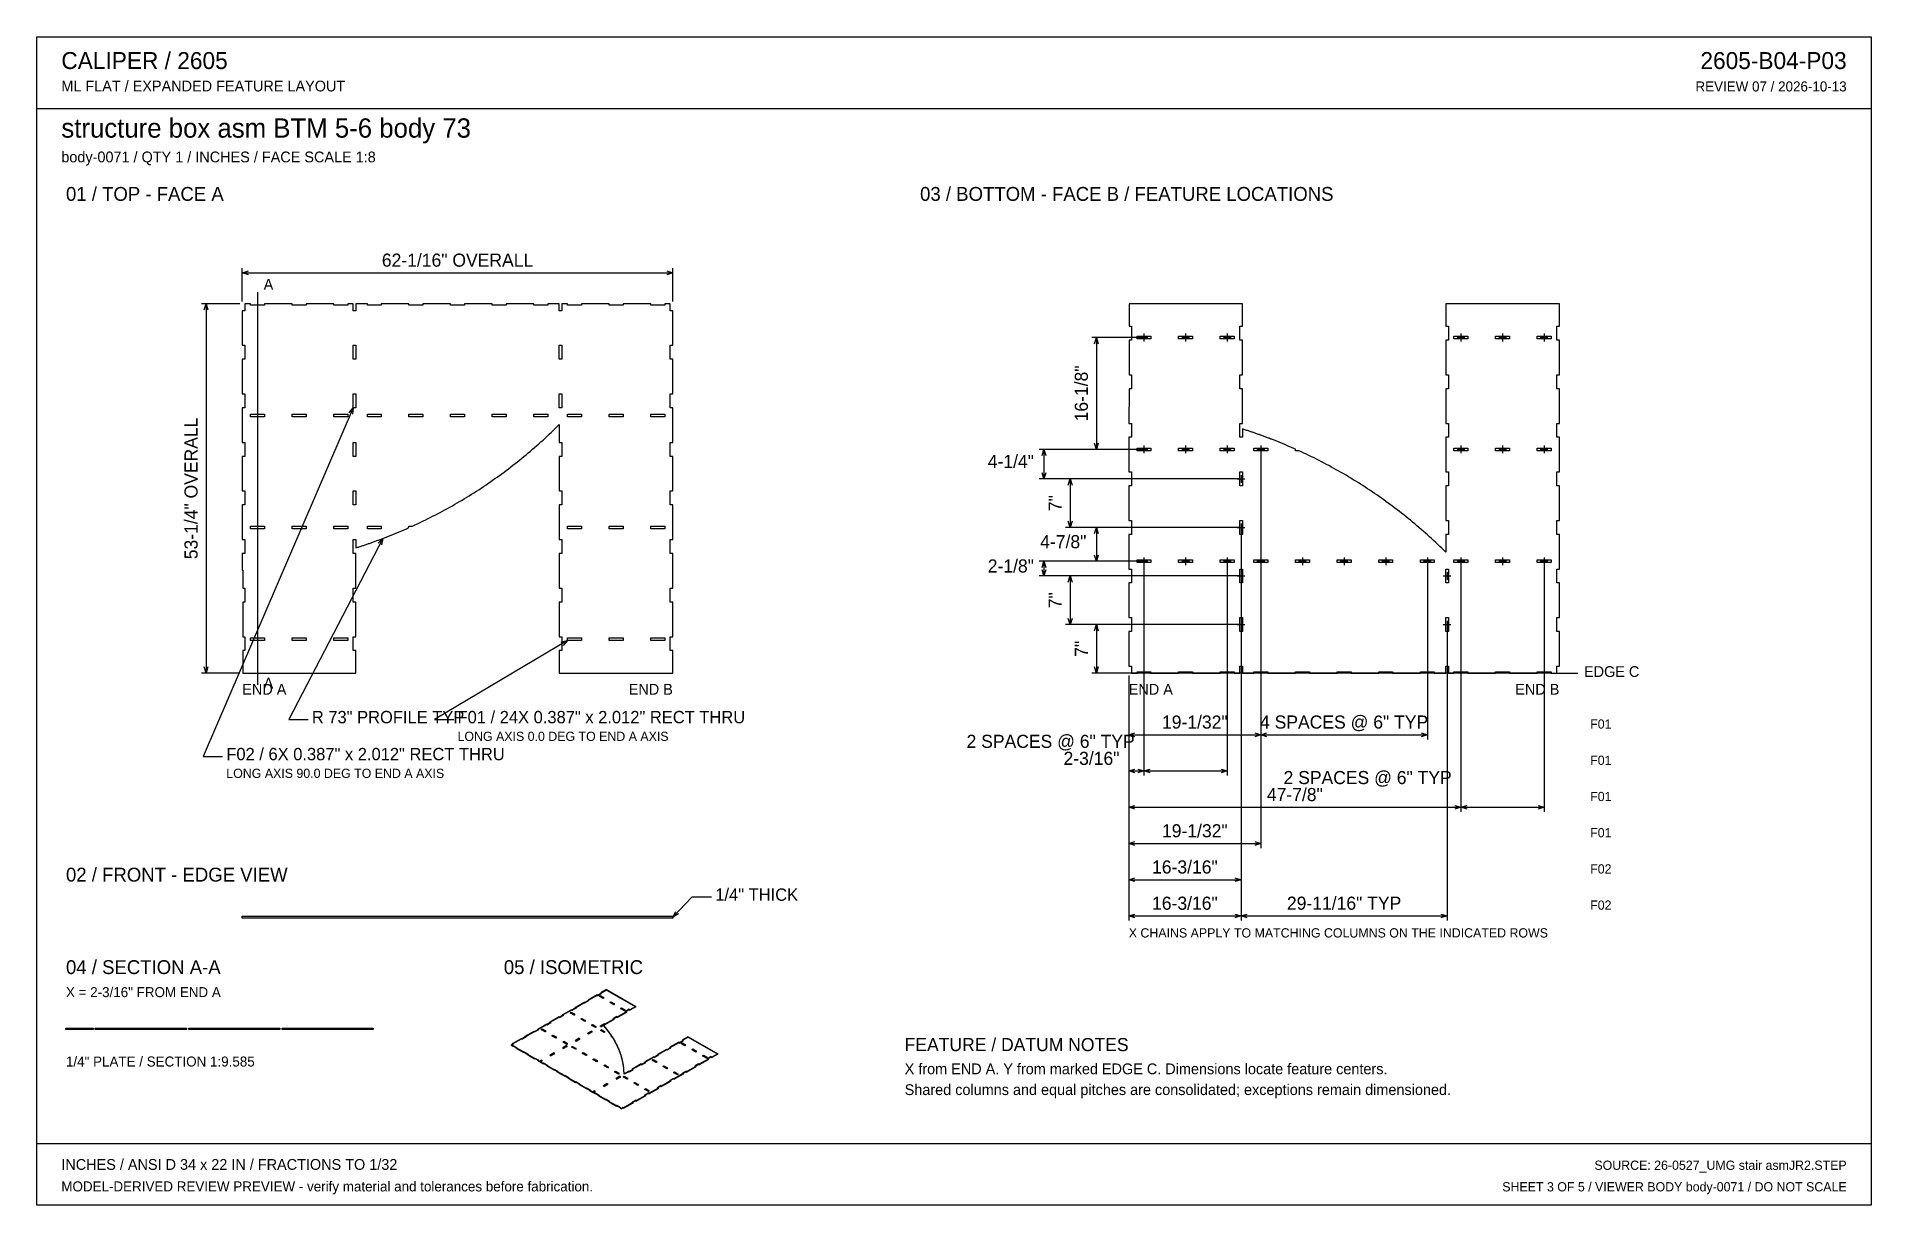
# Model space of a CAD drawing. Header units: inches. Extents: x 4 to 268, y 4 to 172.
import ezdxf
from ezdxf.enums import TextEntityAlignment as Align

# ---------------------------------------------------------------- set-up
doc = ezdxf.new("R2010")
doc.units = ezdxf.units.IN
doc.header["$MEASUREMENT"] = 0

msp = doc.modelspace()

# ---------------------------------------------------------------- texts
at = {"layer": 'ANNOTATION'}
for s, height, p in [('CALIPER / 2605', 2.4444, (7.33, 167.56)), ('ML FLAT / EXPANDED FEATURE LAYOUT', 1.5556, (7.33, 164.33)), ('structure box asm BTM 5-6 body 73', 2.7778, (7.33, 157.67)), ('body-0071 / QTY 1 / INCHES / FACE SCALE 1:8', 1.5556, (7.33, 154.11)), ('01 / TOP - FACE A', 2, (8, 148.56)), ('03 / BOTTOM - FACE B / FEATURE LOCATIONS', 2, (131.11, 148.56)), ('A', 1.56, (36.49, 135.74)), ('A', 1.56, (36.49, 78.26)), ('EDGE C', 1.556, (226.81, 79.93)), ('END A', 1.556, (33.41, 77.38)), ('END A', 1.556, (161.19, 77.38)), ('R 73" PROFILE TYP', 1.7778, (43.44, 73.26)), ('F01 / 24X 0.387" x 2.012" RECT THRU', 1.7778, (64.44, 73.26)), ('LONG AXIS 0.0 DEG TO END A AXIS', 1.3333, (64.44, 70.71)), ('F01', 1.333, (227.7, 72.49)), ('F02 / 6X 0.387" x 2.012" RECT THRU', 1.7778, (31.11, 67.93)), ('LONG AXIS 90.0 DEG TO END A AXIS', 1.3333, (31.11, 65.38)), ('F01', 1.333, (227.7, 67.26)), ('F01', 1.333, (227.7, 62.04)), ('F01', 1.333, (227.7, 56.82)), ('F02', 1.333, (227.7, 51.6)), ('02 / FRONT - EDGE VIEW', 2, (8, 50.44)), ('1/4" THICK', 1.778, (101.59, 47.67)), ('F02', 1.333, (227.7, 46.38)), ('X CHAINS APPLY TO MATCHING COLUMNS ON THE INDICATED ROWS', 1.3333, (161.19, 42.38)), ('04 / SECTION A-A', 2, (8, 37.11)), ('05 / ISOMETRIC', 2, (71.11, 37.11)), ('X = 2-3/16" FROM END A', 1.4444, (8, 33.78)), ('FEATURE / DATUM NOTES', 1.8889, (128.89, 26)), ('1/4" PLATE / SECTION 1:9.585', 1.4444, (8, 23.78)), ('X from END A. Y from marked EDGE C. Dimensions locate feature centers.', 1.5556, (128.89, 22.67)), ('Shared columns and equal pitches are consolidated; exceptions remain dimensioned.', 1.5556, (128.89, 19.67)), ('INCHES / ANSI D 34 x 22 IN / FRACTIONS TO 1/32', 1.5556, (7.33, 8.89)), ('MODEL-DERIVED REVIEW PREVIEW - verify material and tolerances before fabrication.', 1.4444, (7.33, 5.78))]:
    msp.add_text(s, height=height, dxfattribs=at).set_placement(p)
for s, height, p in [('2605-B04-P03', 2.4444, (264.67, 167.56)), ('REVIEW 07 / 2026-10-13', 1.4444, (264.67, 164.33)), ('4-1/4"', 1.889, (147.52, 110.06)), ('4-7/8"', 1.889, (155.08, 98.49)), ('2-1/8"', 1.889, (147.52, 94.99)), ('END B', 1.556, (95.48, 77.38)), ('END B', 1.556, (223.26, 77.38)), ('2 SPACES @ 6" TYP', 1.8889, (162.05, 69.71)), ('2-3/16"', 1.889, (159.85, 67.26)), ('2 SPACES @ 6" TYP', 1.8889, (207.74, 64.49)), ('SOURCE: 26-0527_UMG stair asmJR2.STEP', 1.3333, (264.67, 8.89)), ('SHEET 3 OF 5 / VIEWER BODY body-0071 / DO NOT SCALE', 1.3333, (264.67, 5.78))]:
    msp.add_text(s, height=height, dxfattribs=at).set_placement(p, align=Align.RIGHT)
for s, height, p in [('62-1/16" OVERALL', 1.8889, (64.44, 139.07)), ('19-1/32"', 1.889, (170.71, 72.49)), ('4 SPACES @ 6" TYP', 1.8889, (192.23, 72.49)), ('47-7/8"', 1.889, (185.13, 62.04)), ('19-1/32"', 1.889, (170.71, 56.82)), ('16-3/16"', 1.889, (169.28, 51.6)), ('16-3/16"', 1.889, (169.28, 46.38)), ('29-11/16" TYP', 1.8889, (192.23, 46.38))]:
    msp.add_text(s, height=height, dxfattribs=at).set_placement(p, align=Align.CENTER)
for s, height, p in [('16-1/8"', 1.889, (155.3, 120.8)), ('53-1/4" OVERALL', 1.8889, (26.97, 107.11)), ('7"', 1.889, (151.52, 104.99)), ('7"', 1.889, (151.52, 90.99)), ('7"', 1.889, (155.3, 83.99))]:
    msp.add_text(s, height=height, rotation=90, dxfattribs=at).set_placement(p, align=Align.CENTER)

# ---------------------------------------------------------------- linework, layer by layer
at = {"layer": 'ANNOTATION'}
for p, q in [((33.41, 134.07), (33.41, 138.85)), ((33.41, 138.18), (34.3, 138.46)), ((33.41, 138.18), (95.48, 138.18)), ((34.3, 137.9), (33.41, 138.18)), ((94.59, 138.46), (95.48, 138.18)), ((95.48, 138.18), (94.59, 137.9)), ((95.48, 134.07), (95.48, 138.85)), ((35.6, 135.4), (35.6, 78.82)), ((33.08, 133.74), (27.52, 133.74)), ((27.91, 132.85), (28.19, 133.74)), ((28.19, 133.74), (28.19, 80.49)), ((28.19, 133.74), (28.47, 132.85)), ((163.05, 128.86), (155.85, 128.86)), ((156.24, 127.97), (156.52, 128.86)), ((156.52, 128.86), (156.52, 112.74)), ((156.52, 128.86), (156.8, 127.97)), ((162.83, 128.86), (163.94, 128.86)), ((163.38, 129.42), (163.38, 128.31)), ((168.83, 128.86), (169.94, 128.86)), ((169.38, 129.42), (169.38, 128.31)), ((174.83, 128.86), (175.94, 128.86)), ((175.38, 129.42), (175.38, 128.31)), ((208.51, 128.86), (209.62, 128.86)), ((209.07, 129.42), (209.07, 128.31)), ((214.51, 128.86), (215.62, 128.86)), ((215.07, 129.42), (215.07, 128.31)), ((220.51, 128.86), (221.62, 128.86)), ((221.07, 129.42), (221.07, 128.31)), ((49.41, 118.73), (27.78, 68.49)), ((48.8, 118.02), (49.41, 118.73)), ((49.41, 118.73), (49.31, 117.8)), ((163.05, 112.74), (148.3, 112.74)), ((148.69, 111.85), (148.97, 112.74)), ((148.97, 112.74), (148.97, 108.49)), ((148.97, 112.74), (149.24, 111.85)), ((163.05, 112.74), (155.85, 112.74)), ((156.52, 112.74), (156.24, 113.62)), ((156.8, 113.62), (156.52, 112.74)), ((162.83, 112.74), (163.94, 112.74)), ((163.38, 113.29), (163.38, 112.18)), ((168.83, 112.74), (169.94, 112.74)), ((169.38, 113.29), (169.38, 112.18)), ((174.83, 112.74), (175.94, 112.74)), ((175.38, 113.29), (175.38, 112.18)), ((179.67, 112.74), (180.78, 112.74)), ((180.23, 113.29), (180.23, 112.18)), ((180.23, 112.4), (180.23, 55.26)), ((208.51, 112.74), (209.62, 112.74)), ((209.07, 113.29), (209.07, 112.18)), ((214.51, 112.74), (215.62, 112.74)), ((215.07, 113.29), (215.07, 112.18)), ((220.51, 112.74), (221.62, 112.74)), ((221.07, 113.29), (221.07, 112.18)), ((177.05, 108.49), (148.3, 108.49)), ((148.97, 108.49), (148.69, 109.38)), ((149.24, 109.38), (148.97, 108.49)), ((177.05, 108.49), (152.08, 108.49)), ((152.47, 107.6), (152.74, 108.49)), ((152.74, 108.49), (152.74, 101.49)), ((152.74, 108.49), (153.02, 107.6)), ((176.83, 108.49), (177.94, 108.49)), ((177.38, 109.04), (177.38, 107.93)), ((177.05, 101.49), (152.08, 101.49)), ((152.74, 101.49), (152.47, 102.38)), ((153.02, 102.38), (152.74, 101.49)), ((177.05, 101.49), (155.85, 101.49)), ((156.24, 100.6), (156.52, 101.49)), ((156.52, 101.49), (156.52, 96.61)), ((156.52, 101.49), (156.8, 100.6)), ((176.83, 101.49), (177.94, 101.49)), ((177.38, 102.04), (177.38, 100.93)), ((177.38, 101.15), (177.38, 50.04)), ((53.66, 99.9), (40.11, 73.82)), ((53, 99.24), (53.66, 99.9)), ((53.66, 99.9), (53.5, 98.98)), ((163.05, 96.61), (148.3, 96.61)), ((148.69, 95.72), (148.97, 96.61)), ((148.97, 94.49), (148.69, 95.38)), ((148.97, 96.61), (148.97, 94.49)), ((148.97, 96.61), (149.24, 95.72)), ((149.24, 95.38), (148.97, 94.49)), ((163.05, 96.61), (155.85, 96.61)), ((156.52, 96.61), (156.24, 97.5)), ((156.8, 97.5), (156.52, 96.61)), ((162.83, 96.61), (163.94, 96.61)), ((163.38, 97.17), (163.38, 96.06)), ((163.38, 96.28), (163.38, 65.71)), ((163.38, 96.28), (163.38, 65.71)), ((168.83, 96.61), (169.94, 96.61)), ((169.38, 97.17), (169.38, 96.06)), ((174.83, 96.61), (175.94, 96.61)), ((175.38, 97.17), (175.38, 96.06)), ((175.38, 96.28), (175.38, 65.71)), ((179.67, 96.61), (180.78, 96.61)), ((180.23, 97.17), (180.23, 96.06)), ((180.23, 96.28), (180.23, 70.93)), ((180.23, 96.28), (180.23, 70.93)), ((185.67, 96.61), (186.78, 96.61)), ((186.23, 97.17), (186.23, 96.06)), ((191.67, 96.61), (192.78, 96.61)), ((192.23, 97.17), (192.23, 96.06)), ((197.67, 96.61), (198.78, 96.61)), ((198.23, 97.17), (198.23, 96.06)), ((203.67, 96.61), (204.78, 96.61)), ((204.23, 97.17), (204.23, 96.06)), ((204.23, 96.28), (204.23, 70.93)), ((208.51, 96.61), (209.62, 96.61)), ((209.07, 97.17), (209.07, 96.06)), ((209.07, 96.28), (209.07, 60.49)), ((209.07, 96.28), (209.07, 60.49)), ((214.51, 96.61), (215.62, 96.61)), ((215.07, 97.17), (215.07, 96.06)), ((220.51, 96.61), (221.62, 96.61)), ((221.07, 97.17), (221.07, 96.06)), ((221.07, 96.28), (221.07, 60.49)), ((177.05, 94.49), (148.3, 94.49)), ((177.05, 94.49), (152.08, 94.49)), ((152.47, 93.6), (152.74, 94.49)), ((152.74, 94.49), (152.74, 87.49)), ((152.74, 94.49), (153.02, 93.6)), ((176.83, 94.49), (177.94, 94.49)), ((177.38, 95.04), (177.38, 93.93)), ((206.51, 94.49), (207.62, 94.49)), ((207.07, 95.04), (207.07, 93.93)), ((177.05, 87.49), (152.08, 87.49)), ((152.74, 87.49), (152.47, 88.38)), ((153.02, 88.38), (152.74, 87.49)), ((177.05, 87.49), (155.85, 87.49)), ((156.24, 86.6), (156.52, 87.49)), ((156.52, 87.49), (156.52, 80.49)), ((156.52, 87.49), (156.8, 86.6)), ((176.83, 87.49), (177.94, 87.49)), ((177.38, 88.04), (177.38, 86.93)), ((206.51, 87.49), (207.62, 87.49)), ((207.07, 88.04), (207.07, 86.93)), ((80.29, 85.17), (61.11, 73.82)), ((79.38, 84.95), (80.29, 85.17)), ((80.29, 85.17), (79.66, 84.48)), ((177.38, 87.15), (177.38, 44.82)), ((177.38, 87.15), (177.38, 44.82)), ((207.07, 87.15), (207.07, 44.82)), ((33.08, 80.49), (27.52, 80.49)), ((28.19, 80.49), (27.91, 81.38)), ((28.47, 81.38), (28.19, 80.49)), ((222.14, 80.49), (155.85, 80.49)), ((156.52, 80.49), (156.24, 81.38)), ((156.8, 81.38), (156.52, 80.49)), ((161.19, 80.15), (161.19, 70.93)), ((161.19, 80.15), (161.19, 65.71)), ((161.19, 80.15), (161.19, 60.49)), ((161.19, 80.15), (161.19, 55.26)), ((161.19, 80.15), (161.19, 50.04)), ((161.19, 80.15), (161.19, 44.82)), ((222.48, 80.49), (225.92, 80.49)), ((40.11, 73.82), (42.89, 73.82)), ((61.11, 73.82), (63.89, 73.82)), ((161.19, 71.6), (162.08, 71.88)), ((161.19, 71.6), (180.23, 71.6)), ((162.08, 71.32), (161.19, 71.6)), ((179.34, 71.88), (180.23, 71.6)), ((180.23, 71.6), (179.34, 71.32)), ((180.23, 71.6), (181.11, 71.88)), ((180.23, 71.6), (204.23, 71.6)), ((181.11, 71.32), (180.23, 71.6)), ((203.34, 71.88), (204.23, 71.6)), ((204.23, 71.6), (203.34, 71.32)), ((27.78, 68.49), (30.56, 68.49)), ((161.19, 66.38), (162.08, 66.65)), ((161.19, 66.38), (163.38, 66.38)), ((162.08, 66.1), (161.19, 66.38)), ((162.49, 66.65), (163.38, 66.38)), ((163.38, 66.38), (162.49, 66.1)), ((163.38, 66.38), (164.27, 66.65)), ((163.38, 66.38), (175.38, 66.38)), ((164.27, 66.1), (163.38, 66.38)), ((174.49, 66.65), (175.38, 66.38)), ((175.38, 66.38), (174.49, 66.1)), ((161.19, 61.15), (162.08, 61.43)), ((161.19, 61.15), (209.07, 61.15)), ((162.08, 60.88), (161.19, 61.15)), ((208.18, 61.43), (209.07, 61.15)), ((209.07, 61.15), (208.18, 60.88)), ((209.07, 61.15), (209.96, 61.43)), ((209.07, 61.15), (221.07, 61.15)), ((209.96, 60.88), (209.07, 61.15)), ((220.18, 61.43), (221.07, 61.15)), ((221.07, 61.15), (220.18, 60.88)), ((161.19, 55.93), (162.08, 56.21)), ((161.19, 55.93), (180.23, 55.93)), ((162.08, 55.65), (161.19, 55.93)), ((179.34, 56.21), (180.23, 55.93)), ((180.23, 55.93), (179.34, 55.65)), ((161.19, 50.71), (162.08, 50.99)), ((161.19, 50.71), (177.38, 50.71)), ((162.08, 50.43), (161.19, 50.71)), ((176.49, 50.99), (177.38, 50.71)), ((177.38, 50.71), (176.49, 50.43)), ((95.48, 45.32), (98.26, 48.22)), ((98.26, 48.22), (101.03, 48.22)), ((95.48, 45.32), (95.89, 46.15)), ((96.29, 45.77), (95.48, 45.32)), ((161.19, 45.49), (162.08, 45.76)), ((161.19, 45.49), (177.38, 45.49)), ((162.08, 45.21), (161.19, 45.49)), ((176.49, 45.76), (177.38, 45.49)), ((177.38, 45.49), (176.49, 45.21)), ((177.38, 45.49), (178.27, 45.76)), ((177.38, 45.49), (207.07, 45.49)), ((178.27, 45.21), (177.38, 45.49)), ((206.18, 45.76), (207.07, 45.49)), ((207.07, 45.49), (206.18, 45.21))]:
    msp.add_line(p, q, dxfattribs=at)
at = {"layer": 'OUTLINE'}
for p, q in [((3.78, 172.22), (268.22, 172.22)), ((3.78, 3.78), (3.78, 172.22)), ((268.22, 172.22), (268.22, 3.78)), ((3.78, 161.89), (268.22, 161.89)), ((33.8, 132.73), (33.41, 132.73)), ((33.41, 132.73), (33.41, 127.74)), ((34.6, 133.74), (33.8, 133.74)), ((33.8, 133.74), (33.8, 132.73)), ((34.6, 133.54), (34.6, 133.74)), ((36.61, 133.54), (34.6, 133.54)), ((40.6, 133.74), (36.61, 133.74)), ((36.61, 133.74), (36.61, 133.54)), ((40.6, 133.54), (40.6, 133.74)), ((42.61, 133.54), (40.6, 133.54)), ((46.6, 133.74), (42.61, 133.74)), ((42.61, 133.74), (42.61, 133.54)), ((46.6, 133.54), (46.6, 133.74)), ((48.61, 133.54), (46.6, 133.54)), ((49.41, 133.74), (48.61, 133.74)), ((48.61, 133.74), (48.61, 133.54)), ((49.41, 132.73), (49.41, 133.74)), ((49.8, 132.73), (49.41, 132.73)), ((51.44, 133.74), (49.8, 133.74)), ((49.8, 133.74), (49.8, 132.73)), ((51.44, 133.54), (51.44, 133.74)), ((53.45, 133.54), (51.44, 133.54)), ((57.44, 133.74), (53.45, 133.74)), ((53.45, 133.74), (53.45, 133.54)), ((57.44, 133.54), (57.44, 133.74)), ((59.45, 133.54), (57.44, 133.54)), ((63.44, 133.74), (59.45, 133.74)), ((59.45, 133.74), (59.45, 133.54)), ((63.44, 133.54), (63.44, 133.74)), ((65.45, 133.54), (63.44, 133.54)), ((69.44, 133.74), (65.45, 133.74)), ((65.45, 133.74), (65.45, 133.54)), ((69.44, 133.54), (69.44, 133.74)), ((71.45, 133.54), (69.44, 133.54)), ((75.44, 133.74), (71.45, 133.74)), ((71.45, 133.74), (71.45, 133.54)), ((75.44, 133.54), (75.44, 133.74)), ((77.45, 133.54), (75.44, 133.54)), ((79.1, 133.74), (77.45, 133.74)), ((77.45, 133.74), (77.45, 133.54)), ((79.1, 132.73), (79.1, 133.74)), ((79.48, 132.73), (79.1, 132.73)), ((80.29, 133.74), (79.48, 133.74)), ((79.48, 133.74), (79.48, 132.73)), ((80.29, 133.54), (80.29, 133.74)), ((82.3, 133.54), (80.29, 133.54)), ((86.29, 133.74), (82.3, 133.74)), ((82.3, 133.74), (82.3, 133.54)), ((86.29, 133.54), (86.29, 133.74)), ((88.3, 133.54), (86.29, 133.54)), ((92.29, 133.74), (88.3, 133.74)), ((88.3, 133.74), (88.3, 133.54)), ((92.29, 133.54), (92.29, 133.74)), ((94.3, 133.54), (92.29, 133.54)), ((95.1, 133.74), (94.3, 133.74)), ((94.3, 133.74), (94.3, 133.54)), ((95.1, 132.73), (95.1, 133.74)), ((95.48, 132.73), (95.1, 132.73)), ((95.48, 127.74), (95.48, 132.73)), ((177.57, 133.74), (161.26, 133.74)), ((161.26, 133.74), (161.26, 130.49)), ((177.57, 130.49), (177.57, 133.74)), ((223.26, 133.74), (206.88, 133.74)), ((206.88, 133.74), (206.88, 130.49)), ((223.26, 130.49), (223.26, 133.74)), ((161.26, 130.49), (161.57, 130.49)), ((161.57, 130.49), (161.57, 128.48)), ((177.19, 128.48), (177.19, 130.49)), ((177.19, 130.49), (177.57, 130.49)), ((206.88, 130.49), (207.26, 130.49)), ((207.26, 130.49), (207.26, 128.48)), ((222.88, 128.48), (222.88, 130.49)), ((222.88, 130.49), (223.26, 130.49)), ((33.41, 127.74), (33.8, 127.74)), ((33.8, 127.74), (33.8, 125.73)), ((49.41, 125.73), (49.41, 127.74)), ((49.41, 127.74), (49.8, 127.74)), ((49.8, 127.74), (49.8, 125.73)), ((79.1, 125.73), (79.1, 127.74)), ((79.1, 127.74), (79.48, 127.74)), ((79.48, 127.74), (79.48, 125.73)), ((95.1, 125.73), (95.1, 127.74)), ((95.1, 127.74), (95.48, 127.74)), ((161.57, 128.48), (161.26, 128.48)), ((161.26, 128.48), (161.26, 123.49)), ((162.38, 128.67), (162.38, 129.05)), ((162.38, 129.05), (164.39, 129.05)), ((164.39, 128.67), (162.38, 128.67)), ((164.39, 129.05), (164.39, 128.67)), ((168.38, 128.67), (168.38, 129.05)), ((168.38, 129.05), (170.39, 129.05)), ((170.39, 128.67), (168.38, 128.67)), ((170.39, 129.05), (170.39, 128.67)), ((174.38, 128.67), (174.38, 129.05)), ((174.38, 129.05), (176.39, 129.05)), ((176.39, 128.67), (174.38, 128.67)), ((176.39, 129.05), (176.39, 128.67)), ((177.57, 128.48), (177.19, 128.48)), ((177.57, 123.49), (177.57, 128.48)), ((207.26, 128.48), (206.88, 128.48)), ((206.88, 128.48), (206.88, 123.49)), ((208.06, 128.67), (208.06, 129.05)), ((208.06, 129.05), (210.07, 129.05)), ((210.07, 128.67), (208.06, 128.67)), ((210.07, 129.05), (210.07, 128.67)), ((214.06, 128.67), (214.06, 129.05)), ((214.06, 129.05), (216.07, 129.05)), ((216.07, 128.67), (214.06, 128.67)), ((216.07, 129.05), (216.07, 128.67)), ((220.06, 128.67), (220.06, 129.05)), ((220.06, 129.05), (222.07, 129.05)), ((222.07, 128.67), (220.06, 128.67)), ((222.07, 129.05), (222.07, 128.67)), ((223.26, 128.48), (222.88, 128.48)), ((223.26, 123.49), (223.26, 128.48)), ((33.8, 125.73), (33.41, 125.73)), ((33.41, 125.73), (33.41, 120.74)), ((49.8, 125.73), (49.41, 125.73)), ((79.48, 125.73), (79.1, 125.73)), ((95.48, 125.73), (95.1, 125.73)), ((95.48, 120.74), (95.48, 125.73)), ((161.26, 123.49), (161.57, 123.49)), ((161.57, 123.49), (161.57, 121.48)), ((177.19, 121.48), (177.19, 123.49)), ((177.19, 123.49), (177.57, 123.49)), ((206.88, 123.49), (207.26, 123.49)), ((207.26, 123.49), (207.26, 121.48)), ((222.88, 121.48), (222.88, 123.49)), ((222.88, 123.49), (223.26, 123.49)), ((33.41, 120.74), (33.8, 120.74)), ((33.8, 120.74), (33.8, 118.73)), ((49.41, 118.73), (49.41, 120.74)), ((49.41, 120.74), (49.8, 120.74)), ((49.8, 120.74), (49.8, 118.73)), ((79.1, 118.73), (79.1, 120.74)), ((79.1, 120.74), (79.48, 120.74)), ((79.48, 120.74), (79.48, 118.73)), ((95.1, 118.73), (95.1, 120.74)), ((95.1, 120.74), (95.48, 120.74)), ((161.57, 121.48), (161.26, 121.48)), ((161.26, 121.48), (161.26, 118.88)), ((177.57, 121.48), (177.19, 121.48)), ((177.57, 116.49), (177.57, 121.48)), ((207.26, 121.48), (206.88, 121.48)), ((206.88, 121.48), (206.88, 116.49)), ((223.26, 121.48), (222.88, 121.48)), ((223.26, 116.49), (223.26, 121.48)), ((33.8, 118.73), (33.41, 118.73)), ((33.41, 118.73), (33.41, 113.74)), ((34.6, 117.42), (34.6, 117.8)), ((34.6, 117.8), (36.61, 117.8)), ((36.61, 117.42), (34.6, 117.42)), ((36.61, 117.8), (36.61, 117.42)), ((40.6, 117.42), (40.6, 117.8)), ((40.6, 117.8), (42.61, 117.8)), ((42.61, 117.42), (40.6, 117.42)), ((42.61, 117.8), (42.61, 117.42)), ((46.6, 117.42), (46.6, 117.8)), ((46.6, 117.8), (48.61, 117.8)), ((48.61, 117.42), (46.6, 117.42)), ((48.61, 117.8), (48.61, 117.42)), ((49.8, 118.73), (49.41, 118.73)), ((51.44, 117.42), (51.44, 117.8)), ((51.44, 117.8), (53.45, 117.8)), ((53.45, 117.42), (51.44, 117.42)), ((53.45, 117.8), (53.45, 117.42)), ((57.44, 117.42), (57.44, 117.8)), ((57.44, 117.8), (59.45, 117.8)), ((59.45, 117.42), (57.44, 117.42)), ((59.45, 117.8), (59.45, 117.42)), ((63.44, 117.42), (63.44, 117.8)), ((63.44, 117.8), (65.45, 117.8)), ((65.45, 117.42), (63.44, 117.42)), ((65.45, 117.8), (65.45, 117.42)), ((69.44, 117.42), (69.44, 117.8)), ((69.44, 117.8), (71.45, 117.8)), ((71.45, 117.42), (69.44, 117.42)), ((71.45, 117.8), (71.45, 117.42)), ((75.44, 117.42), (75.44, 117.8)), ((75.44, 117.8), (77.45, 117.8)), ((77.45, 117.42), (75.44, 117.42)), ((77.45, 117.8), (77.45, 117.42)), ((79.48, 118.73), (79.1, 118.73)), ((80.29, 117.42), (80.29, 117.8)), ((80.29, 117.8), (82.3, 117.8)), ((82.3, 117.42), (80.29, 117.42)), ((82.3, 117.8), (82.3, 117.42)), ((86.29, 117.42), (86.29, 117.8)), ((86.29, 117.8), (88.3, 117.8)), ((88.3, 117.42), (86.29, 117.42)), ((88.3, 117.8), (88.3, 117.42)), ((92.29, 117.42), (92.29, 117.8)), ((92.29, 117.8), (94.3, 117.8)), ((94.3, 117.42), (92.29, 117.42)), ((94.3, 117.8), (94.3, 117.42)), ((95.48, 118.73), (95.1, 118.73)), ((95.48, 113.74), (95.48, 118.73)), ((161.2, 118.88), (161.19, 118.88)), ((161.19, 118.88), (161.19, 118.88)), ((161.19, 118.88), (161.19, 118.88)), ((161.19, 118.88), (161.19, 118.88)), ((161.19, 118.88), (161.19, 118.88)), ((161.19, 118.88), (161.19, 118.88)), ((161.19, 118.88), (161.19, 118.88)), ((161.19, 118.88), (161.19, 116.49)), ((161.19, 116.49), (161.57, 116.49)), ((161.21, 118.88), (161.2, 118.88)), ((161.2, 118.88), (161.2, 118.88)), ((161.2, 118.88), (161.2, 118.88)), ((161.2, 118.88), (161.2, 118.88)), ((161.2, 118.88), (161.2, 118.88)), ((161.2, 118.88), (161.2, 118.88)), ((161.2, 118.88), (161.2, 118.88)), ((161.2, 118.88), (161.2, 118.88)), ((161.2, 118.88), (161.2, 118.88)), ((161.22, 118.88), (161.21, 118.88)), ((161.21, 118.88), (161.21, 118.88)), ((161.21, 118.88), (161.21, 118.88)), ((161.21, 118.88), (161.21, 118.88)), ((161.21, 118.88), (161.21, 118.88)), ((161.21, 118.88), (161.21, 118.88)), ((161.21, 118.88), (161.21, 118.88)), ((161.21, 118.88), (161.21, 118.88)), ((161.21, 118.88), (161.21, 118.88)), ((161.21, 118.88), (161.21, 118.88)), ((161.23, 118.88), (161.22, 118.88)), ((161.22, 118.88), (161.22, 118.88)), ((161.22, 118.88), (161.22, 118.88)), ((161.22, 118.88), (161.22, 118.88)), ((161.22, 118.88), (161.22, 118.88)), ((161.22, 118.88), (161.22, 118.88)), ((161.22, 118.88), (161.22, 118.88)), ((161.22, 118.88), (161.22, 118.88)), ((161.22, 118.88), (161.22, 118.88)), ((161.24, 118.88), (161.23, 118.88)), ((161.23, 118.88), (161.23, 118.88)), ((161.23, 118.88), (161.23, 118.88)), ((161.23, 118.88), (161.23, 118.88)), ((161.23, 118.88), (161.23, 118.88)), ((161.23, 118.88), (161.23, 118.88)), ((161.23, 118.88), (161.23, 118.88)), ((161.23, 118.88), (161.23, 118.88)), ((161.23, 118.88), (161.23, 118.88)), ((161.25, 118.88), (161.24, 118.88)), ((161.24, 118.88), (161.24, 118.88)), ((161.24, 118.88), (161.24, 118.88)), ((161.24, 118.88), (161.24, 118.88)), ((161.24, 118.88), (161.24, 118.88)), ((161.24, 118.88), (161.24, 118.88)), ((161.24, 118.88), (161.24, 118.88)), ((161.24, 118.88), (161.24, 118.88)), ((161.24, 118.88), (161.24, 118.88)), ((161.24, 118.88), (161.24, 118.88)), ((161.26, 118.88), (161.25, 118.88)), ((161.25, 118.88), (161.25, 118.88)), ((161.25, 118.88), (161.25, 118.88)), ((161.25, 118.88), (161.25, 118.88)), ((161.25, 118.88), (161.25, 118.88)), ((161.25, 118.88), (161.25, 118.88)), ((161.25, 118.88), (161.25, 118.88)), ((161.25, 118.88), (161.25, 118.88)), ((161.25, 118.88), (161.25, 118.88)), ((161.26, 118.88), (161.26, 118.88)), ((161.57, 116.49), (161.57, 114.48)), ((177.19, 114.48), (177.19, 116.49)), ((177.19, 116.49), (177.57, 116.49)), ((206.88, 116.49), (207.26, 116.49)), ((207.26, 116.49), (207.26, 114.48)), ((222.88, 114.48), (222.88, 116.49)), ((222.88, 116.49), (223.26, 116.49)), ((33.41, 113.74), (33.8, 113.74)), ((33.8, 113.74), (33.8, 111.73)), ((49.41, 111.73), (49.41, 113.74)), ((49.41, 113.74), (49.8, 113.74)), ((49.8, 113.74), (49.8, 111.73)), ((76.16, 113.54), (76.46, 113.81)), ((76.46, 113.81), (76.76, 114.08)), ((76.76, 114.08), (77.06, 114.36)), ((77.06, 114.36), (77.35, 114.63)), ((77.35, 114.63), (77.65, 114.91)), ((77.65, 114.91), (77.94, 115.19)), ((77.94, 115.19), (78.24, 115.46)), ((78.24, 115.46), (78.53, 115.75)), ((78.53, 115.75), (78.82, 116.03)), ((78.82, 116.03), (79.1, 116.31)), ((79.1, 116.31), (79.1, 113.74)), ((79.1, 113.74), (79.48, 113.74)), ((79.48, 113.74), (79.48, 111.73)), ((95.1, 111.73), (95.1, 113.74)), ((95.1, 113.74), (95.48, 113.74)), ((161.57, 114.48), (161.19, 114.48)), ((161.19, 114.48), (161.19, 109.49)), ((177.57, 114.48), (177.19, 114.48)), ((177.7, 115.64), (177.57, 115.68)), ((177.57, 115.68), (177.57, 114.48)), ((177.82, 115.6), (177.7, 115.64)), ((177.94, 115.56), (177.82, 115.6)), ((178.06, 115.52), (177.94, 115.56)), ((178.18, 115.48), (178.06, 115.52)), ((178.3, 115.44), (178.18, 115.48)), ((178.43, 115.4), (178.3, 115.44)), ((178.55, 115.36), (178.43, 115.4)), ((178.67, 115.32), (178.55, 115.36)), ((178.79, 115.28), (178.67, 115.32)), ((178.91, 115.24), (178.79, 115.28)), ((179.03, 115.2), (178.91, 115.24)), ((179.15, 115.15), (179.03, 115.2)), ((179.27, 115.11), (179.15, 115.15)), ((179.4, 115.07), (179.27, 115.11)), ((179.52, 115.03), (179.4, 115.07)), ((179.64, 114.99), (179.52, 115.03)), ((179.76, 114.94), (179.64, 114.99)), ((179.88, 114.9), (179.76, 114.94)), ((180, 114.86), (179.88, 114.9)), ((180.12, 114.81), (180, 114.86)), ((180.24, 114.77), (180.12, 114.81)), ((180.36, 114.73), (180.24, 114.77)), ((180.48, 114.68), (180.36, 114.73)), ((180.6, 114.64), (180.48, 114.68)), ((180.72, 114.6), (180.6, 114.64)), ((180.84, 114.55), (180.72, 114.6)), ((180.96, 114.51), (180.84, 114.55)), ((181.08, 114.46), (180.96, 114.51)), ((181.2, 114.42), (181.08, 114.46)), ((181.32, 114.37), (181.2, 114.42)), ((181.44, 114.33), (181.32, 114.37)), ((181.56, 114.28), (181.44, 114.33)), ((181.68, 114.23), (181.56, 114.28)), ((181.8, 114.19), (181.68, 114.23)), ((181.92, 114.14), (181.8, 114.19)), ((182.03, 114.1), (181.92, 114.14)), ((182.15, 114.05), (182.03, 114.1)), ((182.27, 114), (182.15, 114.05)), ((182.39, 113.96), (182.27, 114)), ((182.51, 113.91), (182.39, 113.96)), ((182.63, 113.86), (182.51, 113.91)), ((182.75, 113.81), (182.63, 113.86)), ((182.87, 113.76), (182.75, 113.81)), ((182.98, 113.72), (182.87, 113.76)), ((183.1, 113.67), (182.98, 113.72)), ((207.26, 114.48), (206.88, 114.48)), ((206.88, 114.48), (206.88, 109.49)), ((223.26, 114.48), (222.88, 114.48)), ((223.26, 109.49), (223.26, 114.48)), ((33.8, 111.73), (33.41, 111.73)), ((33.41, 111.73), (33.41, 106.74)), ((49.8, 111.73), (49.41, 111.73)), ((73.06, 110.94), (73.38, 111.2)), ((73.38, 111.2), (73.69, 111.45)), ((73.69, 111.45), (74.01, 111.71)), ((74.01, 111.71), (74.32, 111.96)), ((74.32, 111.96), (74.63, 112.22)), ((74.63, 112.22), (74.94, 112.48)), ((74.94, 112.48), (75.24, 112.75)), ((75.24, 112.75), (75.55, 113.01)), ((75.55, 113.01), (75.85, 113.28)), ((75.85, 113.28), (76.16, 113.54)), ((79.48, 111.73), (79.1, 111.73)), ((79.1, 111.73), (79.1, 106.74)), ((95.48, 111.73), (95.1, 111.73)), ((95.48, 106.74), (95.48, 111.73)), ((162.38, 112.54), (162.38, 112.93)), ((162.38, 112.93), (164.39, 112.93)), ((164.39, 112.54), (162.38, 112.54)), ((164.39, 112.93), (164.39, 112.54)), ((168.38, 112.54), (168.38, 112.93)), ((168.38, 112.93), (170.39, 112.93)), ((170.39, 112.54), (168.38, 112.54)), ((170.39, 112.93), (170.39, 112.54)), ((174.38, 112.54), (174.38, 112.93)), ((174.38, 112.93), (176.39, 112.93)), ((176.39, 112.54), (174.38, 112.54)), ((176.39, 112.93), (176.39, 112.54)), ((179.22, 112.54), (179.22, 112.93)), ((179.22, 112.93), (181.23, 112.93)), ((181.23, 112.54), (179.22, 112.54)), ((181.23, 112.93), (181.23, 112.54)), ((183.22, 113.62), (183.1, 113.67)), ((183.34, 113.57), (183.22, 113.62)), ((183.46, 113.52), (183.34, 113.57)), ((183.58, 113.47), (183.46, 113.52)), ((183.69, 113.42), (183.58, 113.47)), ((183.81, 113.37), (183.69, 113.42)), ((183.93, 113.32), (183.81, 113.37)), ((184.05, 113.27), (183.93, 113.32)), ((184.16, 113.22), (184.05, 113.27)), ((184.28, 113.17), (184.16, 113.22)), ((184.4, 113.12), (184.28, 113.17)), ((184.52, 113.07), (184.4, 113.12)), ((184.63, 113.02), (184.52, 113.07)), ((184.75, 112.97), (184.63, 113.02)), ((184.87, 112.92), (184.75, 112.97)), ((184.99, 112.87), (184.87, 112.92)), ((185.1, 112.81), (184.99, 112.87)), ((185.22, 112.76), (185.1, 112.81)), ((185.22, 112.54), (185.22, 112.76)), ((185.71, 112.54), (185.22, 112.54)), ((186.07, 112.37), (185.71, 112.54)), ((186.44, 112.2), (186.07, 112.37)), ((186.81, 112.03), (186.44, 112.2)), ((187.17, 111.86), (186.81, 112.03)), ((187.53, 111.68), (187.17, 111.86)), ((187.9, 111.5), (187.53, 111.68)), ((188.26, 111.32), (187.9, 111.5)), ((188.62, 111.14), (188.26, 111.32)), ((188.98, 110.95), (188.62, 111.14)), ((208.06, 112.54), (208.06, 112.93)), ((208.06, 112.93), (210.07, 112.93)), ((210.07, 112.54), (208.06, 112.54)), ((210.07, 112.93), (210.07, 112.54)), ((214.06, 112.54), (214.06, 112.93)), ((214.06, 112.93), (216.07, 112.93)), ((216.07, 112.54), (214.06, 112.54)), ((216.07, 112.93), (216.07, 112.54)), ((220.06, 112.54), (220.06, 112.93)), ((220.06, 112.93), (222.07, 112.93)), ((222.07, 112.54), (220.06, 112.54)), ((222.07, 112.93), (222.07, 112.54)), ((69.5, 108.29), (69.83, 108.52)), ((69.83, 108.52), (70.16, 108.75)), ((70.16, 108.75), (70.49, 108.99)), ((70.49, 108.99), (70.81, 109.23)), ((70.81, 109.23), (71.14, 109.47)), ((71.14, 109.47), (71.46, 109.71)), ((71.46, 109.71), (71.79, 109.95)), ((71.79, 109.95), (72.11, 110.2)), ((72.11, 110.2), (72.43, 110.44)), ((72.43, 110.44), (72.75, 110.69)), ((72.75, 110.69), (73.06, 110.94)), ((161.19, 109.49), (161.57, 109.49)), ((161.57, 109.49), (161.57, 107.48)), ((177.19, 109.49), (177.57, 109.49)), ((177.19, 107.48), (177.19, 109.49)), ((177.57, 109.49), (177.57, 107.48)), ((189.34, 110.77), (188.98, 110.95)), ((189.7, 110.58), (189.34, 110.77)), ((190.05, 110.39), (189.7, 110.58)), ((190.41, 110.19), (190.05, 110.39)), ((190.76, 110), (190.41, 110.19)), ((191.11, 109.8), (190.76, 110)), ((191.47, 109.6), (191.11, 109.8)), ((191.82, 109.4), (191.47, 109.6)), ((192.17, 109.2), (191.82, 109.4)), ((192.52, 109), (192.17, 109.2)), ((192.86, 108.79), (192.52, 109)), ((193.21, 108.58), (192.86, 108.79)), ((193.56, 108.37), (193.21, 108.58)), ((206.88, 109.49), (207.26, 109.49)), ((207.26, 109.49), (207.26, 107.48)), ((222.88, 107.48), (222.88, 109.49)), ((222.88, 109.49), (223.26, 109.49)), ((33.41, 106.74), (33.8, 106.74)), ((33.8, 106.74), (33.8, 104.73)), ((49.41, 104.73), (49.41, 106.74)), ((49.41, 106.74), (49.8, 106.74)), ((49.8, 106.74), (49.8, 104.73)), ((65.43, 105.64), (65.78, 105.85)), ((65.78, 105.85), (66.12, 106.06)), ((66.12, 106.06), (66.47, 106.28)), ((66.47, 106.28), (66.81, 106.49)), ((66.81, 106.49), (67.15, 106.71)), ((67.15, 106.71), (67.49, 106.93)), ((67.49, 106.93), (67.83, 107.15)), ((67.83, 107.15), (68.16, 107.37)), ((68.16, 107.37), (68.5, 107.6)), ((68.5, 107.6), (68.83, 107.83)), ((68.83, 107.83), (69.17, 108.06)), ((69.17, 108.06), (69.5, 108.29)), ((79.1, 106.74), (79.48, 106.74)), ((79.48, 106.74), (79.48, 104.73)), ((95.1, 104.73), (95.1, 106.74)), ((95.1, 106.74), (95.48, 106.74)), ((161.57, 107.48), (161.19, 107.48)), ((161.19, 107.48), (161.19, 102.49)), ((177.57, 107.48), (177.19, 107.48)), ((193.9, 108.16), (193.56, 108.37)), ((194.24, 107.95), (193.9, 108.16)), ((194.59, 107.73), (194.24, 107.95)), ((194.93, 107.51), (194.59, 107.73)), ((195.27, 107.29), (194.93, 107.51)), ((195.6, 107.07), (195.27, 107.29)), ((195.94, 106.85), (195.6, 107.07)), ((196.28, 106.62), (195.94, 106.85)), ((196.61, 106.4), (196.28, 106.62)), ((196.94, 106.17), (196.61, 106.4)), ((197.28, 105.94), (196.94, 106.17)), ((197.61, 105.7), (197.28, 105.94)), ((207.26, 107.48), (206.88, 107.48)), ((206.88, 107.48), (206.88, 102.49)), ((223.26, 107.48), (222.88, 107.48)), ((223.26, 102.49), (223.26, 107.48)), ((33.8, 104.73), (33.41, 104.73)), ((33.41, 104.73), (33.41, 99.74)), ((49.8, 104.73), (49.41, 104.73)), ((60.84, 103.09), (61.2, 103.27)), ((61.2, 103.27), (61.56, 103.46)), ((61.56, 103.46), (61.92, 103.65)), ((61.92, 103.65), (62.27, 103.84)), ((62.27, 103.84), (62.63, 104.03)), ((62.63, 104.03), (62.98, 104.22)), ((62.98, 104.22), (63.34, 104.42)), ((63.34, 104.42), (63.69, 104.62)), ((63.69, 104.62), (64.04, 104.82)), ((64.04, 104.82), (64.39, 105.02)), ((64.39, 105.02), (64.74, 105.23)), ((64.74, 105.23), (65.09, 105.43)), ((65.09, 105.43), (65.43, 105.64)), ((79.48, 104.73), (79.1, 104.73)), ((79.1, 104.73), (79.1, 99.74)), ((95.48, 104.73), (95.1, 104.73)), ((95.48, 99.74), (95.48, 104.73)), ((197.94, 105.47), (197.61, 105.7)), ((198.26, 105.23), (197.94, 105.47)), ((198.59, 105), (198.26, 105.23)), ((198.92, 104.76), (198.59, 105)), ((199.24, 104.51), (198.92, 104.76)), ((199.56, 104.27), (199.24, 104.51)), ((199.88, 104.02), (199.56, 104.27)), ((200.2, 103.78), (199.88, 104.02)), ((200.52, 103.53), (200.2, 103.78)), ((200.84, 103.28), (200.52, 103.53)), ((201.16, 103.03), (200.84, 103.28)), ((34.6, 101.29), (34.6, 101.68)), ((34.6, 101.68), (36.61, 101.68)), ((36.61, 101.29), (34.6, 101.29)), ((36.61, 101.68), (36.61, 101.29)), ((40.6, 101.29), (40.6, 101.68)), ((40.6, 101.68), (42.61, 101.68)), ((42.61, 101.29), (40.6, 101.29)), ((42.61, 101.68), (42.61, 101.29)), ((46.6, 101.29), (46.6, 101.68)), ((46.6, 101.68), (48.61, 101.68)), ((48.61, 101.29), (46.6, 101.29)), ((48.61, 101.68), (48.61, 101.29)), ((51.44, 101.29), (51.44, 101.68)), ((51.44, 101.68), (53.45, 101.68)), ((53.45, 101.29), (51.44, 101.29)), ((53.45, 101.68), (53.45, 101.29)), ((55.09, 100.46), (55.21, 100.51)), ((55.21, 100.51), (55.33, 100.55)), ((55.33, 100.55), (55.44, 100.6)), ((55.44, 100.6), (55.56, 100.65)), ((55.56, 100.65), (55.68, 100.7)), ((55.68, 100.7), (55.8, 100.75)), ((55.8, 100.75), (55.92, 100.8)), ((55.92, 100.8), (56.03, 100.85)), ((56.03, 100.85), (56.15, 100.9)), ((56.15, 100.9), (56.27, 100.95)), ((56.27, 100.95), (56.39, 101)), ((56.39, 101), (56.5, 101.05)), ((56.5, 101.05), (56.62, 101.1)), ((56.62, 101.1), (56.74, 101.15)), ((56.74, 101.15), (56.86, 101.2)), ((56.86, 101.2), (56.97, 101.25)), ((56.97, 101.25), (57.09, 101.3)), ((57.09, 101.3), (57.21, 101.36)), ((57.21, 101.36), (57.32, 101.41)), ((57.32, 101.41), (57.44, 101.46)), ((57.44, 101.46), (57.44, 101.68)), ((57.44, 101.68), (57.93, 101.68)), ((57.93, 101.68), (58.3, 101.85)), ((58.3, 101.85), (58.66, 102.02)), ((58.66, 102.02), (59.03, 102.19)), ((59.03, 102.19), (59.39, 102.37)), ((59.39, 102.37), (59.76, 102.54)), ((59.76, 102.54), (60.12, 102.72)), ((60.12, 102.72), (60.48, 102.9)), ((60.48, 102.9), (60.84, 103.09)), ((80.29, 101.29), (80.29, 101.68)), ((80.29, 101.68), (82.3, 101.68)), ((82.3, 101.29), (80.29, 101.29)), ((82.3, 101.68), (82.3, 101.29)), ((86.29, 101.29), (86.29, 101.68)), ((86.29, 101.68), (88.3, 101.68)), ((88.3, 101.29), (86.29, 101.29)), ((88.3, 101.68), (88.3, 101.29)), ((92.29, 101.29), (92.29, 101.68)), ((92.29, 101.68), (94.3, 101.68)), ((94.3, 101.29), (92.29, 101.29)), ((94.3, 101.68), (94.3, 101.29)), ((161.19, 102.49), (161.57, 102.49)), ((161.57, 102.49), (161.57, 100.48)), ((177.19, 102.49), (177.57, 102.49)), ((177.19, 100.48), (177.19, 102.49)), ((177.57, 102.49), (177.57, 100.48)), ((201.47, 102.77), (201.16, 103.03)), ((201.78, 102.52), (201.47, 102.77)), ((202.1, 102.26), (201.78, 102.52)), ((202.41, 102), (202.1, 102.26)), ((202.71, 101.74), (202.41, 102)), ((203.02, 101.48), (202.71, 101.74)), ((203.33, 101.21), (203.02, 101.48)), ((203.63, 100.95), (203.33, 101.21)), ((203.94, 100.68), (203.63, 100.95)), ((204.24, 100.41), (203.94, 100.68)), ((206.88, 102.49), (207.26, 102.49)), ((207.26, 102.49), (207.26, 100.48)), ((222.88, 100.48), (222.88, 102.49)), ((222.88, 102.49), (223.26, 102.49)), ((33.41, 99.74), (33.8, 99.74)), ((33.8, 99.74), (33.8, 97.73)), ((49.41, 97.73), (49.41, 99.74)), ((49.41, 99.74), (49.8, 99.74)), ((49.8, 99.74), (49.8, 98.55)), ((49.8, 98.55), (49.92, 98.59)), ((49.92, 98.59), (50.04, 98.62)), ((50.04, 98.62), (50.16, 98.66)), ((50.16, 98.66), (50.28, 98.7)), ((50.28, 98.7), (50.41, 98.74)), ((50.41, 98.74), (50.53, 98.78)), ((50.53, 98.78), (50.65, 98.82)), ((50.65, 98.82), (50.77, 98.86)), ((50.77, 98.86), (50.89, 98.9)), ((50.89, 98.9), (51.01, 98.94)), ((51.01, 98.94), (51.13, 98.99)), ((51.13, 98.99), (51.25, 99.03)), ((51.25, 99.03), (51.38, 99.07)), ((51.38, 99.07), (51.5, 99.11)), ((51.5, 99.11), (51.62, 99.15)), ((51.62, 99.15), (51.74, 99.19)), ((51.74, 99.19), (51.86, 99.24)), ((51.86, 99.24), (51.98, 99.28)), ((51.98, 99.28), (52.1, 99.32)), ((52.1, 99.32), (52.22, 99.36)), ((52.22, 99.36), (52.34, 99.41)), ((52.34, 99.41), (52.46, 99.45)), ((52.46, 99.45), (52.58, 99.49)), ((52.58, 99.49), (52.7, 99.54)), ((52.7, 99.54), (52.82, 99.58)), ((52.82, 99.58), (52.94, 99.63)), ((52.94, 99.63), (53.06, 99.67)), ((53.06, 99.67), (53.18, 99.72)), ((53.18, 99.72), (53.3, 99.76)), ((53.3, 99.76), (53.42, 99.81)), ((53.42, 99.81), (53.54, 99.85)), ((53.54, 99.85), (53.66, 99.9)), ((53.66, 99.9), (53.78, 99.94)), ((53.78, 99.94), (53.9, 99.99)), ((53.9, 99.99), (54.02, 100.03)), ((54.02, 100.03), (54.14, 100.08)), ((54.14, 100.08), (54.26, 100.13)), ((54.26, 100.13), (54.38, 100.17)), ((54.38, 100.17), (54.49, 100.22)), ((54.49, 100.22), (54.61, 100.27)), ((54.61, 100.27), (54.73, 100.31)), ((54.73, 100.31), (54.85, 100.36)), ((54.85, 100.36), (54.97, 100.41)), ((54.97, 100.41), (55.09, 100.46)), ((79.1, 99.74), (79.48, 99.74)), ((79.48, 99.74), (79.48, 97.73)), ((95.1, 97.73), (95.1, 99.74)), ((95.1, 99.74), (95.48, 99.74)), ((161.57, 100.48), (161.19, 100.48)), ((161.19, 100.48), (161.19, 95.49)), ((177.57, 100.48), (177.19, 100.48)), ((204.54, 100.14), (204.24, 100.41)), ((204.84, 99.87), (204.54, 100.14)), ((205.13, 99.59), (204.84, 99.87)), ((205.43, 99.31), (205.13, 99.59)), ((205.72, 99.04), (205.43, 99.31)), ((206.01, 98.76), (205.72, 99.04)), ((206.3, 98.48), (206.01, 98.76)), ((206.59, 98.19), (206.3, 98.48)), ((206.88, 97.91), (206.59, 98.19)), ((207.26, 100.48), (206.88, 100.48)), ((206.88, 100.48), (206.88, 97.91)), ((223.26, 100.48), (222.88, 100.48)), ((223.26, 95.49), (223.26, 100.48)), ((33.8, 97.73), (33.41, 97.73)), ((33.41, 97.73), (33.41, 95.34)), ((33.41, 95.34), (33.41, 95.34)), ((33.41, 95.34), (33.41, 95.34)), ((33.41, 95.34), (33.41, 95.34)), ((33.41, 95.34), (33.41, 95.34)), ((33.41, 95.34), (33.42, 95.34)), ((33.42, 95.34), (33.42, 95.34)), ((33.42, 95.34), (33.42, 95.34)), ((33.42, 95.34), (33.42, 95.34)), ((33.42, 95.34), (33.42, 95.34)), ((33.42, 95.34), (33.42, 95.34)), ((33.42, 95.34), (33.42, 95.34)), ((33.42, 95.34), (33.42, 95.34)), ((33.42, 95.34), (33.42, 95.34)), ((33.42, 95.34), (33.43, 95.34)), ((33.43, 95.34), (33.43, 95.34)), ((33.43, 95.34), (33.43, 95.34)), ((33.43, 95.34), (33.43, 95.34)), ((33.43, 95.34), (33.43, 95.34)), ((33.43, 95.34), (33.43, 95.34)), ((33.43, 95.34), (33.43, 95.34)), ((33.43, 95.34), (33.43, 95.34)), ((33.43, 95.34), (33.43, 95.34)), ((33.43, 95.34), (33.43, 95.34)), ((33.43, 95.34), (33.44, 95.34)), ((33.44, 95.34), (33.44, 95.34)), ((33.44, 95.34), (33.44, 95.34)), ((33.44, 95.34), (33.44, 95.34)), ((33.44, 95.34), (33.44, 95.34)), ((33.44, 95.34), (33.44, 95.34)), ((33.44, 95.34), (33.44, 95.34)), ((33.44, 95.34), (33.44, 95.34)), ((33.44, 95.34), (33.44, 95.34)), ((33.44, 95.34), (33.45, 95.34)), ((33.45, 95.34), (33.45, 95.34)), ((33.45, 95.34), (33.45, 95.34)), ((33.45, 95.34), (33.45, 95.34)), ((33.45, 95.34), (33.45, 95.34)), ((33.45, 95.34), (33.45, 95.34)), ((33.45, 95.34), (33.45, 95.34)), ((33.45, 95.34), (33.45, 95.34)), ((33.45, 95.34), (33.45, 95.34)), ((33.45, 95.34), (33.46, 95.34)), ((33.46, 95.34), (33.46, 95.34)), ((33.46, 95.34), (33.46, 95.34)), ((33.46, 95.34), (33.46, 95.34)), ((33.46, 95.34), (33.46, 95.34)), ((33.46, 95.34), (33.46, 95.34)), ((33.46, 95.34), (33.46, 95.34)), ((33.46, 95.34), (33.46, 95.34)), ((33.46, 95.34), (33.46, 95.34)), ((33.46, 95.34), (33.46, 95.34)), ((33.46, 95.34), (33.47, 95.34)), ((33.47, 95.34), (33.47, 95.34)), ((33.47, 95.34), (33.47, 95.34)), ((33.47, 95.34), (33.47, 95.34)), ((33.47, 95.34), (33.47, 95.34)), ((33.47, 95.34), (33.47, 95.34)), ((33.47, 95.34), (33.47, 95.34)), ((33.47, 95.34), (33.47, 95.34)), ((33.47, 95.34), (33.47, 95.34)), ((33.47, 95.34), (33.48, 95.34)), ((33.48, 95.34), (33.48, 95.34)), ((33.48, 95.34), (33.48, 95.34)), ((33.48, 95.34), (33.48, 95.34)), ((33.48, 95.34), (33.48, 92.74)), ((49.79, 97.73), (49.41, 97.73)), ((49.79, 92.74), (49.79, 97.73)), ((79.48, 97.73), (79.1, 97.73)), ((79.1, 97.73), (79.1, 92.74)), ((95.48, 97.73), (95.1, 97.73)), ((95.48, 92.74), (95.48, 97.73)), ((161.19, 95.49), (161.57, 95.49)), ((161.57, 95.49), (161.57, 93.48)), ((162.38, 96.42), (162.38, 96.8)), ((162.38, 96.8), (164.39, 96.8)), ((164.39, 96.42), (162.38, 96.42)), ((164.39, 96.8), (164.39, 96.42)), ((168.38, 96.42), (168.38, 96.8)), ((168.38, 96.8), (170.39, 96.8)), ((170.39, 96.42), (168.38, 96.42)), ((170.39, 96.8), (170.39, 96.42)), ((174.38, 96.42), (174.38, 96.8)), ((174.38, 96.8), (176.39, 96.8)), ((176.39, 96.42), (174.38, 96.42)), ((176.39, 96.8), (176.39, 96.42)), ((177.19, 95.49), (177.57, 95.49)), ((177.19, 93.48), (177.19, 95.49)), ((177.57, 95.49), (177.57, 93.48)), ((179.22, 96.42), (179.22, 96.8)), ((179.22, 96.8), (181.23, 96.8)), ((181.23, 96.42), (179.22, 96.42)), ((181.23, 96.8), (181.23, 96.42)), ((185.22, 96.42), (185.22, 96.8)), ((185.22, 96.8), (187.23, 96.8)), ((187.23, 96.42), (185.22, 96.42)), ((187.23, 96.8), (187.23, 96.42)), ((191.22, 96.42), (191.22, 96.8)), ((191.22, 96.8), (193.23, 96.8)), ((193.23, 96.42), (191.22, 96.42)), ((193.23, 96.8), (193.23, 96.42)), ((197.22, 96.42), (197.22, 96.8)), ((197.22, 96.8), (199.23, 96.8)), ((199.23, 96.42), (197.22, 96.42)), ((199.23, 96.8), (199.23, 96.42)), ((203.22, 96.42), (203.22, 96.8)), ((203.22, 96.8), (205.23, 96.8)), ((205.23, 96.42), (203.22, 96.42)), ((205.23, 96.8), (205.23, 96.42)), ((206.88, 95.49), (207.26, 95.49)), ((206.88, 93.48), (206.88, 95.49)), ((207.26, 95.49), (207.26, 93.48)), ((208.06, 96.42), (208.06, 96.8)), ((208.06, 96.8), (210.07, 96.8)), ((210.07, 96.42), (208.06, 96.42)), ((210.07, 96.8), (210.07, 96.42)), ((214.06, 96.42), (214.06, 96.8)), ((214.06, 96.8), (216.07, 96.8)), ((216.07, 96.42), (214.06, 96.42)), ((216.07, 96.8), (216.07, 96.42)), ((220.06, 96.42), (220.06, 96.8)), ((220.06, 96.8), (222.07, 96.8)), ((222.07, 96.42), (220.06, 96.42)), ((222.07, 96.8), (222.07, 96.42)), ((222.88, 93.48), (222.88, 95.49)), ((222.88, 95.49), (223.26, 95.49)), ((33.48, 92.74), (33.8, 92.74)), ((33.8, 92.74), (33.8, 90.73)), ((49.41, 90.73), (49.41, 92.74)), ((49.41, 92.74), (49.79, 92.74)), ((79.1, 92.74), (79.48, 92.74)), ((79.48, 92.74), (79.48, 90.73)), ((95.1, 90.73), (95.1, 92.74)), ((95.1, 92.74), (95.48, 92.74)), ((161.57, 93.48), (161.19, 93.48)), ((161.19, 93.48), (161.19, 88.49)), ((177.57, 93.48), (177.19, 93.48)), ((207.26, 93.48), (206.88, 93.48)), ((223.26, 93.48), (222.88, 93.48)), ((223.26, 88.49), (223.26, 93.48)), ((33.8, 90.73), (33.48, 90.73)), ((33.48, 90.73), (33.48, 85.74)), ((49.79, 90.73), (49.41, 90.73)), ((49.79, 85.74), (49.79, 90.73)), ((79.48, 90.73), (79.1, 90.73)), ((79.1, 90.73), (79.1, 85.74)), ((95.48, 90.73), (95.1, 90.73)), ((95.48, 85.74), (95.48, 90.73)), ((161.19, 88.49), (161.57, 88.49)), ((161.57, 88.49), (161.57, 86.48)), ((177.19, 88.49), (177.57, 88.49)), ((177.19, 86.48), (177.19, 88.49)), ((177.57, 88.49), (177.57, 86.48)), ((206.88, 88.49), (207.26, 88.49)), ((206.88, 86.48), (206.88, 88.49)), ((207.26, 88.49), (207.26, 86.48)), ((222.88, 86.48), (222.88, 88.49)), ((222.88, 88.49), (223.26, 88.49)), ((33.48, 85.74), (33.8, 85.74)), ((33.8, 85.74), (33.8, 83.73)), ((34.6, 85.17), (34.6, 85.55)), ((34.6, 85.55), (36.61, 85.55)), ((36.61, 85.17), (34.6, 85.17)), ((36.61, 85.55), (36.61, 85.17)), ((40.6, 85.17), (40.6, 85.55)), ((40.6, 85.55), (42.61, 85.55)), ((42.61, 85.17), (40.6, 85.17)), ((42.61, 85.55), (42.61, 85.17)), ((46.6, 85.17), (46.6, 85.55)), ((46.6, 85.55), (48.61, 85.55)), ((48.61, 85.17), (46.6, 85.17)), ((48.61, 85.55), (48.61, 85.17)), ((49.41, 83.73), (49.41, 85.74)), ((49.41, 85.74), (49.79, 85.74)), ((79.1, 85.74), (79.48, 85.74)), ((79.48, 85.74), (79.48, 83.73)), ((80.29, 85.17), (80.29, 85.55)), ((80.29, 85.55), (82.3, 85.55)), ((82.3, 85.17), (80.29, 85.17)), ((82.3, 85.55), (82.3, 85.17)), ((86.29, 85.17), (86.29, 85.55)), ((86.29, 85.55), (88.3, 85.55)), ((88.3, 85.17), (86.29, 85.17)), ((88.3, 85.55), (88.3, 85.17)), ((92.29, 85.17), (92.29, 85.55)), ((92.29, 85.55), (94.3, 85.55)), ((94.3, 85.17), (92.29, 85.17)), ((94.3, 85.55), (94.3, 85.17)), ((95.1, 83.73), (95.1, 85.74)), ((95.1, 85.74), (95.48, 85.74)), ((161.57, 86.48), (161.19, 86.48)), ((161.19, 86.48), (161.19, 81.49)), ((177.57, 86.48), (177.19, 86.48)), ((207.26, 86.48), (206.88, 86.48)), ((223.26, 86.48), (222.88, 86.48)), ((223.26, 81.49), (223.26, 86.48)), ((33.8, 83.73), (33.48, 83.73)), ((33.48, 83.73), (33.48, 80.49)), ((49.79, 83.73), (49.41, 83.73)), ((49.79, 80.49), (49.79, 83.73)), ((79.48, 83.73), (79.1, 83.73)), ((79.1, 83.73), (79.1, 80.49)), ((95.48, 83.73), (95.1, 83.73)), ((95.48, 80.49), (95.48, 83.73)), ((33.48, 80.49), (49.79, 80.49)), ((79.1, 80.49), (95.48, 80.49)), ((161.19, 81.49), (161.57, 81.49)), ((161.57, 81.49), (161.57, 80.49)), ((161.57, 80.49), (162.38, 80.49)), ((162.38, 80.49), (162.38, 80.68)), ((162.38, 80.68), (164.39, 80.68)), ((164.39, 80.68), (164.39, 80.49)), ((164.39, 80.49), (168.38, 80.49)), ((168.38, 80.49), (168.38, 80.68)), ((168.38, 80.68), (170.39, 80.68)), ((170.39, 80.68), (170.39, 80.49)), ((170.39, 80.49), (174.38, 80.49)), ((174.38, 80.49), (174.38, 80.68)), ((174.38, 80.68), (176.39, 80.68)), ((176.39, 80.68), (176.39, 80.49)), ((176.39, 80.49), (177.19, 80.49)), ((177.19, 80.49), (177.19, 81.49)), ((177.19, 81.49), (177.57, 81.49)), ((177.57, 81.49), (177.57, 80.49)), ((177.57, 80.49), (179.22, 80.49)), ((179.22, 80.49), (179.22, 80.68)), ((179.22, 80.68), (181.23, 80.68)), ((181.23, 80.68), (181.23, 80.49)), ((181.23, 80.49), (185.22, 80.49)), ((185.22, 80.49), (185.22, 80.68)), ((185.22, 80.68), (187.23, 80.68)), ((187.23, 80.68), (187.23, 80.49)), ((187.23, 80.49), (191.22, 80.49)), ((191.22, 80.49), (191.22, 80.68)), ((191.22, 80.68), (193.23, 80.68)), ((193.23, 80.68), (193.23, 80.49)), ((193.23, 80.49), (197.22, 80.49)), ((197.22, 80.49), (197.22, 80.68)), ((197.22, 80.68), (199.23, 80.68)), ((199.23, 80.68), (199.23, 80.49)), ((199.23, 80.49), (203.22, 80.49)), ((203.22, 80.49), (203.22, 80.68)), ((203.22, 80.68), (205.23, 80.68)), ((205.23, 80.68), (205.23, 80.49)), ((205.23, 80.49), (206.88, 80.49)), ((206.88, 80.49), (206.88, 81.49)), ((206.88, 81.49), (207.26, 81.49)), ((207.26, 81.49), (207.26, 80.49)), ((207.26, 80.49), (208.06, 80.49)), ((208.06, 80.49), (208.06, 80.68)), ((208.06, 80.68), (210.07, 80.68)), ((210.07, 80.68), (210.07, 80.49)), ((210.07, 80.49), (214.06, 80.49)), ((214.06, 80.49), (214.06, 80.68)), ((214.06, 80.68), (216.07, 80.68)), ((216.07, 80.68), (216.07, 80.49)), ((216.07, 80.49), (220.06, 80.49)), ((220.06, 80.49), (220.06, 80.68)), ((220.06, 80.68), (222.07, 80.68)), ((222.07, 80.68), (222.07, 80.49)), ((222.07, 80.49), (222.88, 80.49)), ((222.88, 80.49), (222.88, 81.49)), ((222.88, 81.49), (223.26, 81.49)), ((33.41, 45.44), (95.48, 45.44)), ((33.41, 45.19), (33.41, 45.44)), ((95.48, 45.19), (33.41, 45.19)), ((95.48, 45.44), (95.48, 45.19)), ((85.91, 34.89), (85.07, 34.4)), ((85.91, 34.81), (85.07, 34.33)), ((85.07, 34.4), (85.15, 34.36)), ((85.07, 34.4), (85.07, 34.33)), ((85.91, 34.81), (85.91, 34.89)), ((85.91, 34.89), (90.13, 32.45)), ((85.91, 34.81), (90.13, 32.38)), ((79.62, 31.28), (80.91, 32.02)), ((79.62, 31.21), (80.91, 31.95)), ((80.91, 32.02), (81.01, 31.97)), ((80.91, 31.95), (80.91, 32.02)), ((80.91, 31.95), (81.01, 31.89)), ((81.53, 32.27), (81.01, 31.97)), ((81.53, 32.19), (81.01, 31.89)), ((81.01, 31.89), (81.01, 31.97)), ((81.43, 32.32), (82.05, 32.68)), ((81.43, 32.25), (82.05, 32.61)), ((81.43, 32.32), (81.53, 32.27)), ((81.43, 32.25), (81.43, 32.32)), ((81.43, 32.25), (81.53, 32.19)), ((81.53, 32.19), (81.53, 32.27)), ((82.05, 32.68), (82.05, 32.61)), ((82.06, 32.68), (82.05, 32.68)), ((82.05, 32.68), (82.05, 32.68)), ((82.05, 32.68), (82.05, 32.68)), ((82.05, 32.68), (82.05, 32.68)), ((82.05, 32.68), (82.05, 32.68)), ((82.05, 32.68), (82.05, 32.68)), ((82.05, 32.68), (82.05, 32.68)), ((82.05, 32.68), (82.05, 32.68)), ((82.05, 32.68), (82.05, 32.68)), ((82.05, 32.68), (82.05, 32.68)), ((82.05, 32.68), (82.05, 32.68)), ((82.05, 32.68), (82.05, 32.68)), ((82.05, 32.68), (82.05, 32.68)), ((82.05, 32.68), (82.05, 32.68)), ((82.05, 32.68), (82.05, 32.68)), ((82.05, 32.68), (82.05, 32.68)), ((82.05, 32.68), (82.05, 32.68)), ((82.05, 32.68), (82.05, 32.68)), ((82.05, 32.68), (82.05, 32.68)), ((82.05, 32.6), (82.05, 32.61)), ((82.05, 32.61), (82.05, 32.61)), ((82.05, 32.61), (82.05, 32.61)), ((82.05, 32.61), (82.05, 32.61)), ((82.05, 32.61), (82.05, 32.61)), ((82.05, 32.61), (82.05, 32.61)), ((82.05, 32.61), (82.05, 32.61)), ((82.05, 32.61), (82.05, 32.61)), ((82.05, 32.61), (82.05, 32.61)), ((82.05, 32.61), (82.05, 32.61)), ((82.05, 32.61), (82.05, 32.61)), ((82.05, 32.61), (82.05, 32.61)), ((82.05, 32.61), (82.05, 32.61)), ((82.05, 32.61), (82.05, 32.61)), ((82.05, 32.61), (82.05, 32.61)), ((82.06, 32.6), (82.05, 32.6)), ((82.05, 32.6), (82.05, 32.6)), ((82.05, 32.6), (82.05, 32.6)), ((82.05, 32.6), (82.05, 32.6)), ((82.06, 32.67), (82.06, 32.68)), ((82.06, 32.68), (82.06, 32.68)), ((82.06, 32.68), (82.06, 32.68)), ((82.06, 32.68), (82.06, 32.68)), ((82.06, 32.68), (82.06, 32.68)), ((82.06, 32.68), (82.06, 32.68)), ((82.06, 32.68), (82.06, 32.68)), ((82.06, 32.68), (82.06, 32.68)), ((82.06, 32.68), (82.06, 32.68)), ((82.06, 32.68), (82.06, 32.68)), ((82.06, 32.68), (82.06, 32.68)), ((82.06, 32.68), (82.06, 32.68)), ((82.06, 32.68), (82.06, 32.68)), ((82.06, 32.68), (82.06, 32.68)), ((82.06, 32.68), (82.06, 32.68)), ((82.06, 32.68), (82.06, 32.68)), ((82.06, 32.68), (82.06, 32.68)), ((82.06, 32.68), (82.06, 32.68)), ((82.06, 32.68), (82.06, 32.68)), ((82.06, 32.68), (82.06, 32.68)), ((82.06, 32.68), (82.06, 32.68)), ((82.06, 32.68), (82.06, 32.68)), ((82.06, 32.68), (82.06, 32.68)), ((82.07, 32.67), (82.06, 32.67)), ((82.06, 32.67), (82.06, 32.67)), ((82.06, 32.67), (82.06, 32.67)), ((82.06, 32.67), (82.06, 32.67)), ((82.06, 32.67), (82.06, 32.67)), ((82.06, 32.67), (82.06, 32.67)), ((82.06, 32.67), (82.06, 32.67)), ((82.06, 32.67), (82.06, 32.67)), ((82.06, 32.67), (82.06, 32.67)), ((82.06, 32.67), (82.06, 32.67)), ((82.06, 32.67), (82.06, 32.67)), ((82.06, 32.67), (82.06, 32.67)), ((82.06, 32.67), (82.06, 32.67)), ((82.06, 32.67), (82.06, 32.67)), ((82.06, 32.67), (82.06, 32.67)), ((82.06, 32.67), (82.06, 32.67)), ((82.06, 32.67), (82.06, 32.67)), ((82.07, 32.6), (82.06, 32.6)), ((82.06, 32.6), (82.06, 32.6)), ((82.06, 32.6), (82.06, 32.6)), ((82.06, 32.6), (82.06, 32.6)), ((82.06, 32.6), (82.06, 32.6)), ((82.06, 32.6), (82.06, 32.6)), ((82.06, 32.6), (82.06, 32.6)), ((82.06, 32.6), (82.06, 32.6)), ((82.06, 32.6), (82.06, 32.6)), ((82.06, 32.6), (82.06, 32.6)), ((82.06, 32.6), (82.06, 32.6)), ((82.06, 32.6), (82.06, 32.6)), ((82.06, 32.6), (82.06, 32.6)), ((82.06, 32.6), (82.06, 32.6)), ((82.06, 32.6), (82.06, 32.6)), ((82.06, 32.6), (82.06, 32.6)), ((82.06, 32.6), (82.06, 32.6)), ((82.06, 32.6), (82.06, 32.6)), ((82.06, 32.6), (82.06, 32.6)), ((82.06, 32.6), (82.06, 32.6)), ((82.06, 32.6), (82.06, 32.6)), ((82.06, 32.6), (82.06, 32.6)), ((82.06, 32.6), (82.06, 32.6)), ((82.06, 32.6), (82.06, 32.6)), ((82.06, 32.6), (82.06, 32.6)), ((82.06, 32.6), (82.06, 32.6)), ((82.06, 32.6), (82.06, 32.6)), ((82.06, 32.6), (82.06, 32.6)), ((82.06, 32.6), (82.06, 32.6)), ((82.06, 32.6), (82.06, 32.6)), ((82.06, 32.6), (82.06, 32.6)), ((82.06, 32.6), (82.06, 32.6)), ((82.06, 32.6), (82.06, 32.6)), ((82.06, 32.6), (82.06, 32.6)), ((82.06, 32.6), (82.06, 32.6)), ((82.06, 32.6), (82.06, 32.6)), ((82.06, 32.6), (82.06, 32.6)), ((82.06, 32.6), (82.06, 32.6)), ((82.06, 32.6), (82.06, 32.6)), ((82.06, 32.6), (82.06, 32.6)), ((82.74, 33.06), (82.07, 32.67)), ((82.74, 32.98), (82.07, 32.6)), ((82.07, 32.6), (82.07, 32.67)), ((82.07, 32.67), (82.07, 32.67)), ((82.07, 32.67), (82.07, 32.67)), ((82.07, 32.67), (82.07, 32.67)), ((82.07, 32.67), (82.07, 32.67)), ((82.07, 32.67), (82.07, 32.67)), ((82.07, 32.6), (82.07, 32.6)), ((82.07, 32.6), (82.07, 32.6)), ((82.07, 32.6), (82.07, 32.6)), ((82.07, 32.6), (82.07, 32.6)), ((82.07, 32.6), (82.07, 32.6)), ((82.74, 33.06), (82.74, 32.98)), ((82.74, 33.06), (82.82, 33.01)), ((82.74, 32.98), (82.82, 32.94)), ((83.34, 33.31), (82.82, 33.01)), ((83.34, 33.24), (82.82, 32.94)), ((82.82, 32.94), (82.82, 33.01)), ((84.55, 34.1), (83.26, 33.36)), ((84.55, 34.03), (83.26, 33.29)), ((83.26, 33.36), (83.34, 33.31)), ((83.26, 33.36), (83.26, 33.29)), ((83.26, 33.29), (83.34, 33.24)), ((83.34, 33.24), (83.34, 33.31)), ((84.55, 34.1), (84.55, 34.03)), ((84.55, 34.1), (84.63, 34.06)), ((84.55, 34.03), (84.63, 33.98)), ((85.15, 34.36), (84.63, 34.06)), ((85.15, 34.28), (84.63, 33.98)), ((84.63, 33.98), (84.63, 34.06)), ((84.89, 33.97), (84.99, 34.02)), ((85.41, 33.66), (84.89, 33.97)), ((84.89, 33.89), (84.89, 33.97)), ((84.89, 33.89), (84.99, 33.95)), ((85.41, 33.59), (84.89, 33.89)), ((84.99, 34.02), (85.51, 33.72)), ((84.99, 33.95), (84.99, 34.02)), ((84.99, 33.95), (85.51, 33.65)), ((85.07, 34.33), (85.15, 34.28)), ((85.15, 34.28), (85.15, 34.36)), ((85.51, 33.72), (85.41, 33.66)), ((85.41, 33.59), (85.41, 33.66)), ((85.51, 33.65), (85.41, 33.59)), ((85.51, 33.65), (85.51, 33.72)), ((86.44, 33.07), (86.54, 33.13)), ((86.44, 32.99), (86.44, 33.07)), ((86.96, 32.77), (86.44, 33.07)), ((86.44, 32.99), (86.54, 33.05)), ((86.96, 32.69), (86.44, 32.99)), ((86.54, 33.05), (86.54, 33.13)), ((86.54, 33.13), (87.06, 32.83)), ((86.54, 33.05), (87.06, 32.75)), ((87.06, 32.83), (86.96, 32.77)), ((86.96, 32.69), (86.96, 32.77)), ((87.06, 32.75), (86.96, 32.69)), ((87.06, 32.75), (87.06, 32.83)), ((87.99, 32.17), (88.09, 32.23)), ((87.99, 32.1), (87.99, 32.17)), ((88.51, 31.87), (87.99, 32.17)), ((87.99, 32.1), (88.09, 32.16)), ((88.51, 31.8), (87.99, 32.1)), ((88.09, 32.16), (88.09, 32.23)), ((88.09, 32.23), (88.61, 31.93)), ((88.09, 32.16), (88.61, 31.86)), ((88.61, 31.93), (88.51, 31.87)), ((88.51, 31.8), (88.51, 31.87)), ((88.61, 31.86), (88.51, 31.8)), ((88.61, 31.86), (88.61, 31.93)), ((89.19, 32.03), (88.67, 31.73)), ((89.19, 31.95), (88.67, 31.65)), ((89.19, 31.95), (89.19, 32.03)), ((89.19, 32.03), (89.29, 31.97)), ((89.19, 31.95), (89.29, 31.89)), ((90.13, 32.45), (89.29, 31.97)), ((90.13, 32.38), (89.29, 31.89)), ((89.29, 31.97), (89.29, 31.89)), ((90.13, 32.38), (90.13, 32.45)), ((8, 29.33), (11.91, 29.33)), ((8, 29.11), (8, 29.33)), ((11.91, 29.11), (8, 29.11)), ((11.91, 29.33), (11.91, 29.11)), ((12.23, 29.33), (25.37, 29.33)), ((12.23, 29.11), (12.23, 29.33)), ((25.37, 29.11), (12.23, 29.11)), ((25.37, 29.33), (25.37, 29.11)), ((25.69, 29.33), (38.82, 29.33)), ((25.69, 29.11), (25.69, 29.33)), ((38.82, 29.11), (25.69, 29.11)), ((38.82, 29.33), (38.82, 29.11)), ((39.15, 29.33), (52.28, 29.33)), ((39.15, 29.11), (39.15, 29.33)), ((52.28, 29.11), (39.15, 29.11)), ((52.28, 29.33), (52.28, 29.11)), ((76.1, 29.13), (75.58, 28.83)), ((76, 29.19), (77.29, 29.93)), ((76, 29.12), (77.29, 29.86)), ((76, 29.19), (76.1, 29.13)), ((76, 29.12), (76, 29.19)), ((76, 29.12), (76.1, 29.06)), ((76.1, 29.06), (76.1, 29.13)), ((76.55, 29.15), (76.65, 29.21)), ((76.55, 29.08), (76.55, 29.15)), ((77.07, 28.85), (76.55, 29.15)), ((76.55, 29.08), (76.65, 29.13)), ((76.65, 29.21), (77.17, 28.91)), ((76.65, 29.13), (76.65, 29.21)), ((76.65, 29.13), (77.17, 28.83)), ((77.29, 29.86), (77.29, 29.93)), ((77.29, 29.93), (77.39, 29.88)), ((77.29, 29.86), (77.39, 29.8)), ((77.91, 30.18), (77.39, 29.88)), ((77.91, 30.1), (77.39, 29.8)), ((77.39, 29.8), (77.39, 29.88)), ((77.81, 30.24), (79.1, 30.98)), ((77.81, 30.16), (79.1, 30.9)), ((77.81, 30.24), (77.91, 30.18)), ((77.81, 30.16), (77.81, 30.24)), ((77.81, 30.16), (77.91, 30.1)), ((77.91, 30.1), (77.91, 30.18)), ((79.1, 30.9), (79.1, 30.98)), ((79.1, 30.98), (79.2, 30.92)), ((79.1, 30.9), (79.2, 30.85)), ((79.72, 31.22), (79.2, 30.92)), ((79.72, 31.15), (79.2, 30.85)), ((79.2, 30.85), (79.2, 30.92)), ((79.62, 31.28), (79.72, 31.22)), ((79.62, 31.21), (79.62, 31.28)), ((79.62, 31.21), (79.72, 31.15)), ((79.72, 31.15), (79.72, 31.22)), ((80.72, 31.56), (80.82, 31.62)), ((81.24, 31.26), (80.72, 31.56)), ((80.72, 31.48), (80.72, 31.56)), ((80.72, 31.48), (80.82, 31.54)), ((81.24, 31.18), (80.72, 31.48)), ((80.82, 31.54), (80.82, 31.62)), ((80.82, 31.62), (81.34, 31.32)), ((80.82, 31.54), (81.34, 31.24)), ((81.34, 31.32), (81.24, 31.26)), ((81.24, 31.18), (81.24, 31.26)), ((81.34, 31.24), (81.24, 31.18)), ((81.34, 31.24), (81.34, 31.32)), ((82.27, 30.66), (82.37, 30.72)), ((82.79, 30.36), (82.27, 30.66)), ((82.27, 30.59), (82.27, 30.66)), ((82.27, 30.59), (82.37, 30.65)), ((82.79, 30.29), (82.27, 30.59)), ((82.37, 30.72), (82.89, 30.42)), ((82.37, 30.65), (82.37, 30.72)), ((82.37, 30.65), (82.89, 30.35)), ((82.89, 30.42), (82.79, 30.36)), ((82.79, 30.29), (82.79, 30.36)), ((82.89, 30.35), (82.79, 30.29)), ((82.89, 30.35), (82.89, 30.42)), ((83.82, 29.77), (83.92, 29.82)), ((83.82, 29.69), (83.82, 29.77)), ((84.34, 29.47), (83.82, 29.77)), ((83.82, 29.69), (83.92, 29.75)), ((84.34, 29.39), (83.82, 29.69)), ((83.92, 29.82), (84.44, 29.52)), ((83.92, 29.75), (83.92, 29.82)), ((83.92, 29.75), (84.44, 29.45)), ((84.44, 29.52), (84.34, 29.47)), ((84.34, 29.39), (84.34, 29.47)), ((84.44, 29.45), (84.34, 29.39)), ((84.44, 29.45), (84.44, 29.52)), ((85.57, 29.94), (85.05, 29.64)), ((85.57, 29.86), (85.05, 29.56)), ((85.05, 29.56), (85.05, 29.64)), ((85.05, 29.64), (85.15, 29.58)), ((85.05, 29.56), (85.15, 29.5)), ((85.07, 29.04), (85.17, 29.1)), ((85.46, 29.76), (85.15, 29.58)), ((85.46, 29.68), (85.15, 29.5)), ((85.15, 29.5), (85.15, 29.58)), ((85.17, 29.1), (85.69, 28.8)), ((85.17, 29.03), (85.17, 29.1)), ((85.48, 29.73), (85.46, 29.76)), ((85.46, 29.76), (85.46, 29.68)), ((85.48, 29.66), (85.46, 29.68)), ((85.5, 29.71), (85.48, 29.73)), ((85.5, 29.63), (85.48, 29.66)), ((85.52, 29.68), (85.5, 29.71)), ((85.52, 29.61), (85.5, 29.63)), ((85.54, 29.66), (85.52, 29.68)), ((85.54, 29.59), (85.52, 29.61)), ((85.56, 29.64), (85.54, 29.66)), ((85.56, 29.56), (85.54, 29.59)), ((85.58, 29.61), (85.56, 29.64)), ((85.58, 29.54), (85.56, 29.56)), ((85.57, 29.94), (85.67, 29.88)), ((85.57, 29.86), (85.57, 29.94)), ((85.57, 29.86), (85.67, 29.8)), ((85.61, 29.59), (85.58, 29.61)), ((85.61, 29.51), (85.58, 29.54)), ((85.63, 29.56), (85.61, 29.59)), ((85.63, 29.49), (85.61, 29.51)), ((85.65, 29.54), (85.63, 29.56)), ((85.65, 29.47), (85.63, 29.49)), ((85.67, 29.52), (85.65, 29.54)), ((85.67, 29.44), (85.65, 29.47)), ((86.96, 30.62), (85.67, 29.88)), ((86.96, 30.55), (85.67, 29.8)), ((85.67, 29.88), (85.67, 29.8)), ((85.69, 29.49), (85.67, 29.52)), ((85.69, 29.42), (85.67, 29.44)), ((85.71, 29.47), (85.69, 29.49)), ((85.71, 29.39), (85.69, 29.42)), ((85.73, 29.44), (85.71, 29.47)), ((85.73, 29.37), (85.71, 29.39)), ((85.75, 29.42), (85.73, 29.44)), ((85.75, 29.34), (85.73, 29.37)), ((85.77, 29.39), (85.75, 29.42)), ((85.77, 29.32), (85.75, 29.34)), ((85.79, 29.37), (85.77, 29.39)), ((85.79, 29.3), (85.77, 29.32)), ((85.81, 29.35), (85.79, 29.37)), ((85.81, 29.27), (85.79, 29.3)), ((85.83, 29.32), (85.81, 29.35)), ((85.83, 29.25), (85.81, 29.27)), ((85.85, 29.3), (85.83, 29.32)), ((85.85, 29.22), (85.83, 29.25)), ((85.87, 29.27), (85.85, 29.3)), ((85.87, 29.2), (85.85, 29.22)), ((85.89, 29.25), (85.87, 29.27)), ((85.89, 29.17), (85.87, 29.2)), ((85.91, 29.22), (85.89, 29.25)), ((85.91, 29.15), (85.89, 29.17)), ((85.93, 29.2), (85.91, 29.22)), ((85.93, 29.13), (85.91, 29.15)), ((85.95, 29.18), (85.93, 29.2)), ((85.95, 29.1), (85.93, 29.13)), ((85.97, 29.15), (85.95, 29.18)), ((85.97, 29.08), (85.95, 29.1)), ((85.99, 29.13), (85.97, 29.15)), ((86.01, 29.1), (85.99, 29.13)), ((86.03, 29.08), (86.01, 29.1)), ((87.38, 30.98), (86.86, 30.68)), ((87.38, 30.91), (86.86, 30.61)), ((86.86, 30.61), (86.86, 30.68)), ((86.86, 30.68), (86.96, 30.62)), ((86.86, 30.61), (86.96, 30.55)), ((86.96, 30.62), (86.96, 30.55)), ((87.38, 30.91), (87.38, 30.98)), ((87.38, 30.98), (87.48, 30.92)), ((87.38, 30.91), (87.48, 30.85)), ((88.77, 31.67), (87.48, 30.92)), ((88.77, 31.59), (87.48, 30.85)), ((87.48, 30.92), (87.48, 30.85)), ((88.67, 31.73), (88.77, 31.67)), ((88.67, 31.65), (88.67, 31.73)), ((88.67, 31.65), (88.77, 31.59)), ((88.77, 31.67), (88.77, 31.59)), ((72.48, 27.04), (72.22, 26.89)), ((72.48, 26.97), (72.22, 26.82)), ((72.22, 26.82), (72.22, 26.89)), ((72.22, 26.89), (72.43, 26.77)), ((72.22, 26.82), (72.43, 26.7)), ((72.38, 27.1), (73.67, 27.84)), ((72.38, 27.03), (73.67, 27.77)), ((72.38, 27.03), (72.38, 27.1)), ((72.38, 27.1), (72.48, 27.04)), ((72.38, 27.03), (72.48, 26.97)), ((72.43, 26.77), (72.48, 26.8)), ((72.43, 26.77), (72.43, 26.7)), ((72.43, 26.7), (72.48, 26.73)), ((72.48, 26.97), (72.48, 27.04)), ((72.48, 26.8), (73, 26.5)), ((72.48, 26.73), (72.48, 26.8)), ((72.48, 26.73), (73, 26.43)), ((73, 26.5), (72.95, 26.47)), ((72.95, 26.4), (72.95, 26.47)), ((72.95, 26.47), (73.98, 25.88)), ((73, 26.43), (73, 26.5)), ((73.67, 27.84), (73.77, 27.79)), ((73.67, 27.77), (73.67, 27.84)), ((73.67, 27.77), (73.77, 27.71)), ((74.29, 28.09), (73.77, 27.79)), ((74.29, 28.01), (73.77, 27.71)), ((73.77, 27.71), (73.77, 27.79)), ((74.19, 28.15), (75.48, 28.89)), ((74.19, 28.07), (75.48, 28.82)), ((74.19, 28.07), (74.19, 28.15)), ((74.19, 28.15), (74.29, 28.09)), ((74.19, 28.07), (74.29, 28.01)), ((74.29, 28.01), (74.29, 28.09)), ((75.48, 28.82), (75.48, 28.89)), ((75.48, 28.89), (75.58, 28.83)), ((75.48, 28.82), (75.58, 28.76)), ((76.1, 29.06), (75.58, 28.76)), ((75.58, 28.76), (75.58, 28.83)), ((77.07, 28.78), (76.55, 29.08)), ((77.17, 28.91), (77.07, 28.85)), ((77.07, 28.78), (77.07, 28.85)), ((77.17, 28.83), (77.07, 28.78)), ((77.17, 28.83), (77.17, 28.91)), ((78.1, 28.26), (78.2, 28.31)), ((78.62, 27.95), (78.1, 28.26)), ((78.1, 28.18), (78.1, 28.26)), ((78.1, 28.18), (78.2, 28.24)), ((78.62, 27.88), (78.1, 28.18)), ((78.2, 28.31), (78.72, 28.01)), ((78.2, 28.24), (78.2, 28.31)), ((78.2, 28.24), (78.72, 27.94)), ((78.72, 28.01), (78.62, 27.95)), ((78.62, 27.88), (78.62, 27.95)), ((78.72, 27.94), (78.62, 27.88)), ((78.72, 27.94), (78.72, 28.01)), ((80.14, 26.8), (79.62, 26.5)), ((80.14, 26.73), (79.62, 26.43)), ((79.62, 26.43), (79.62, 26.5)), ((79.62, 26.5), (79.72, 26.44)), ((79.65, 27.36), (79.75, 27.42)), ((79.65, 27.28), (79.65, 27.36)), ((80.17, 27.06), (79.65, 27.36)), ((79.65, 27.28), (79.75, 27.34)), ((80.17, 26.98), (79.65, 27.28)), ((80.24, 26.74), (79.72, 26.44)), ((80.24, 26.67), (79.72, 26.37)), ((79.75, 27.42), (80.27, 27.12)), ((79.75, 27.34), (79.75, 27.42)), ((79.75, 27.34), (80.27, 27.04)), ((80.14, 26.73), (80.14, 26.8)), ((80.14, 26.8), (80.24, 26.74)), ((80.14, 26.73), (80.24, 26.67)), ((80.27, 27.12), (80.17, 27.06)), ((80.17, 26.98), (80.17, 27.06)), ((80.27, 27.04), (80.17, 26.98)), ((80.24, 26.67), (80.24, 26.74)), ((80.27, 27.04), (80.27, 27.12)), ((80.9, 26.64), (81, 26.69)), ((81.42, 26.34), (80.9, 26.64)), ((80.9, 26.56), (80.9, 26.64)), ((80.9, 26.56), (81, 26.62)), ((81.42, 26.26), (80.9, 26.56)), ((81, 26.62), (81, 26.69)), ((81, 26.69), (81.52, 26.39)), ((81, 26.62), (81.52, 26.32)), ((81.95, 27.85), (81.43, 27.55)), ((81.95, 27.77), (81.43, 27.47)), ((81.43, 27.55), (81.53, 27.49)), ((81.43, 27.47), (81.43, 27.55)), ((81.43, 27.47), (81.53, 27.41)), ((82.05, 27.79), (81.53, 27.49)), ((82.05, 27.71), (81.53, 27.41)), ((81.53, 27.41), (81.53, 27.49)), ((81.95, 27.77), (81.95, 27.85)), ((81.95, 27.85), (82.05, 27.79)), ((81.95, 27.77), (82.05, 27.71)), ((82.05, 27.71), (82.05, 27.79)), ((83.76, 28.89), (83.24, 28.59)), ((83.76, 28.82), (83.24, 28.52)), ((83.24, 28.59), (83.34, 28.53)), ((83.24, 28.52), (83.24, 28.59)), ((83.24, 28.52), (83.34, 28.46)), ((83.86, 28.83), (83.34, 28.53)), ((83.86, 28.76), (83.34, 28.46)), ((83.34, 28.46), (83.34, 28.53)), ((83.76, 28.89), (83.86, 28.83)), ((83.76, 28.82), (83.76, 28.89)), ((83.76, 28.82), (83.86, 28.76)), ((83.86, 28.76), (83.86, 28.83)), ((85.07, 28.97), (85.07, 29.04)), ((85.59, 28.74), (85.07, 29.04)), ((85.07, 28.97), (85.17, 29.03)), ((85.59, 28.67), (85.07, 28.97)), ((85.17, 29.03), (85.69, 28.73)), ((85.69, 28.8), (85.59, 28.74)), ((85.59, 28.67), (85.59, 28.74)), ((85.69, 28.73), (85.59, 28.67)), ((85.69, 28.73), (85.69, 28.8)), ((85.99, 29.05), (85.97, 29.08)), ((86.01, 29.03), (85.99, 29.05)), ((86.03, 29), (86.01, 29.03)), ((86.05, 29.05), (86.03, 29.08)), ((86.05, 28.98), (86.03, 29)), ((86.07, 29.03), (86.05, 29.05)), ((86.07, 28.95), (86.05, 28.98)), ((86.09, 29), (86.07, 29.03)), ((86.09, 28.93), (86.07, 28.95)), ((86.11, 28.98), (86.09, 29)), ((86.11, 28.9), (86.09, 28.93)), ((86.13, 28.95), (86.11, 28.98)), ((86.13, 28.88), (86.11, 28.9)), ((86.15, 28.93), (86.13, 28.95)), ((86.15, 28.85), (86.13, 28.88)), ((86.16, 28.9), (86.15, 28.93)), ((86.16, 28.83), (86.15, 28.85)), ((86.18, 28.88), (86.16, 28.9)), ((86.18, 28.81), (86.16, 28.83)), ((86.2, 28.86), (86.18, 28.88)), ((86.2, 28.78), (86.18, 28.81)), ((86.22, 28.83), (86.2, 28.86)), ((86.22, 28.76), (86.2, 28.78)), ((86.24, 28.81), (86.22, 28.83)), ((86.24, 28.73), (86.22, 28.76)), ((86.26, 28.78), (86.24, 28.81)), ((86.26, 28.71), (86.24, 28.73)), ((86.28, 28.76), (86.26, 28.78)), ((86.28, 28.68), (86.26, 28.71)), ((86.29, 28.73), (86.28, 28.76)), ((86.29, 28.66), (86.28, 28.68)), ((86.31, 28.71), (86.29, 28.73)), ((86.31, 28.63), (86.29, 28.66)), ((86.33, 28.68), (86.31, 28.71)), ((86.33, 28.61), (86.31, 28.63)), ((86.35, 28.66), (86.33, 28.68)), ((86.35, 28.58), (86.33, 28.61)), ((86.37, 28.63), (86.35, 28.66)), ((86.37, 28.56), (86.35, 28.58)), ((86.39, 28.61), (86.37, 28.63)), ((86.39, 28.53), (86.37, 28.56)), ((86.4, 28.58), (86.39, 28.61)), ((86.4, 28.51), (86.39, 28.53)), ((86.42, 28.56), (86.4, 28.58)), ((86.42, 28.48), (86.4, 28.51)), ((86.44, 28.53), (86.42, 28.56)), ((86.44, 28.46), (86.42, 28.48)), ((86.46, 28.51), (86.44, 28.53)), ((86.46, 28.43), (86.44, 28.46)), ((86.47, 28.48), (86.46, 28.51)), ((86.47, 28.41), (86.46, 28.43)), ((86.49, 28.46), (86.47, 28.48)), ((86.49, 28.38), (86.47, 28.41)), ((86.51, 28.43), (86.49, 28.46)), ((86.51, 28.36), (86.49, 28.38)), ((86.53, 28.41), (86.51, 28.43)), ((86.53, 28.33), (86.51, 28.36)), ((86.54, 28.38), (86.53, 28.41)), ((86.54, 28.31), (86.53, 28.33)), ((86.56, 28.36), (86.54, 28.38)), ((86.56, 28.28), (86.54, 28.31)), ((86.58, 28.33), (86.56, 28.36)), ((86.58, 28.26), (86.56, 28.28)), ((86.6, 28.31), (86.58, 28.33)), ((86.6, 28.23), (86.58, 28.26)), ((86.61, 28.28), (86.6, 28.31)), ((86.61, 28.21), (86.6, 28.23)), ((86.63, 28.26), (86.61, 28.28)), ((86.63, 28.18), (86.61, 28.21)), ((86.62, 28.15), (86.68, 28.18)), ((86.62, 28.07), (86.62, 28.15)), ((86.75, 28.08), (86.62, 28.15)), ((86.62, 28.07), (86.68, 28.11)), ((86.75, 28), (86.62, 28.07)), ((86.65, 28.23), (86.63, 28.26)), ((86.65, 28.16), (86.63, 28.18)), ((86.66, 28.21), (86.65, 28.23)), ((86.66, 28.13), (86.65, 28.16)), ((86.68, 28.18), (86.66, 28.21)), ((86.68, 28.11), (86.66, 28.13)), ((86.68, 28.11), (86.68, 28.18)), ((86.75, 28.08), (86.75, 28)), ((86.8, 28), (86.75, 28.08)), ((86.8, 27.92), (86.75, 28)), ((86.85, 27.91), (86.8, 28)), ((86.85, 27.84), (86.8, 27.92)), ((86.9, 27.83), (86.85, 27.91)), ((86.9, 27.76), (86.85, 27.84)), ((86.95, 27.75), (86.9, 27.83)), ((86.95, 27.68), (86.9, 27.76)), ((87, 27.67), (86.95, 27.75)), ((87, 27.6), (86.95, 27.68)), ((87.05, 27.59), (87, 27.67)), ((87.05, 27.52), (87, 27.6)), ((87.09, 27.51), (87.05, 27.59)), ((87.09, 27.44), (87.05, 27.52)), ((87.14, 27.43), (87.09, 27.51)), ((87.14, 27.36), (87.09, 27.44)), ((87.18, 27.35), (87.14, 27.43)), ((87.18, 27.27), (87.14, 27.36)), ((87.23, 27.27), (87.18, 27.35)), ((87.23, 27.19), (87.18, 27.27)), ((87.27, 27.19), (87.23, 27.27)), ((87.27, 27.11), (87.23, 27.19)), ((87.32, 27.1), (87.27, 27.19)), ((87.32, 27.03), (87.27, 27.11)), ((87.36, 27.02), (87.32, 27.1)), ((87.36, 26.95), (87.32, 27.03)), ((87.4, 26.94), (87.36, 27.02)), ((87.4, 26.87), (87.36, 26.95)), ((87.44, 26.86), (87.4, 26.94)), ((87.44, 26.78), (87.4, 26.87)), ((87.48, 26.78), (87.44, 26.86)), ((87.48, 26.7), (87.44, 26.78)), ((87.52, 26.69), (87.48, 26.78)), ((87.52, 26.62), (87.48, 26.7)), ((87.56, 26.61), (87.52, 26.69)), ((87.56, 26.54), (87.52, 26.62)), ((87.59, 26.53), (87.56, 26.61)), ((87.59, 26.45), (87.56, 26.54)), ((87.63, 26.45), (87.59, 26.53)), ((87.63, 26.37), (87.59, 26.45)), ((87.67, 26.36), (87.63, 26.45)), ((95.15, 26.49), (94.63, 26.19)), ((96.35, 27.29), (95.06, 26.55)), ((96.35, 27.22), (95.06, 26.47)), ((95.06, 26.55), (95.15, 26.49)), ((95.06, 26.55), (95.06, 26.47)), ((95.06, 26.47), (95.15, 26.42)), ((95.15, 26.42), (95.15, 26.49)), ((96.35, 27.29), (96.44, 27.24)), ((96.35, 27.29), (96.35, 27.22)), ((96.35, 27.22), (96.44, 27.16)), ((96.96, 27.54), (96.44, 27.24)), ((96.96, 27.46), (96.44, 27.16)), ((96.44, 27.16), (96.44, 27.24)), ((96.7, 27.15), (96.8, 27.2)), ((97.22, 26.84), (96.7, 27.15)), ((96.7, 27.07), (96.7, 27.15)), ((96.7, 27.07), (96.8, 27.13)), ((97.22, 26.77), (96.7, 27.07)), ((96.8, 27.2), (97.32, 26.9)), ((96.8, 27.13), (96.8, 27.2)), ((96.8, 27.13), (97.32, 26.83)), ((97.7, 28.08), (96.87, 27.59)), ((97.7, 28), (96.87, 27.52)), ((96.87, 27.59), (96.96, 27.54)), ((96.87, 27.59), (96.87, 27.52)), ((96.87, 27.52), (96.96, 27.46)), ((96.96, 27.46), (96.96, 27.54)), ((97.32, 26.9), (97.22, 26.84)), ((97.22, 26.77), (97.22, 26.84)), ((97.32, 26.83), (97.22, 26.77)), ((97.32, 26.83), (97.32, 26.9)), ((97.7, 28.08), (101.94, 25.63)), ((97.7, 28), (97.7, 28.08)), ((97.7, 28), (101.94, 25.56)), ((73, 26.43), (72.95, 26.4)), ((72.95, 26.4), (73.98, 25.8)), ((73.98, 25.88), (74.03, 25.91)), ((73.98, 25.88), (73.98, 25.8)), ((73.98, 25.8), (74.03, 25.83)), ((74.03, 25.83), (74.03, 25.91)), ((74.03, 25.91), (74.55, 25.61)), ((74.03, 25.83), (74.55, 25.53)), ((74.55, 25.61), (74.5, 25.58)), ((74.5, 25.5), (74.5, 25.58)), ((74.5, 25.58), (75.53, 24.98)), ((74.55, 25.53), (74.5, 25.5)), ((74.5, 25.5), (75.53, 24.91)), ((74.55, 25.53), (74.55, 25.61)), ((75.53, 24.98), (75.58, 25.01)), ((75.53, 24.98), (75.53, 24.91)), ((75.53, 24.91), (75.58, 24.94)), ((75.58, 25.01), (76.1, 24.71)), ((75.58, 24.94), (75.58, 25.01)), ((75.58, 24.94), (76.1, 24.64)), ((76.1, 24.71), (76.05, 24.68)), ((76.05, 24.61), (76.05, 24.68)), ((76.05, 24.68), (76.26, 24.56)), ((76.1, 24.64), (76.05, 24.61)), ((76.05, 24.61), (76.26, 24.49)), ((76.1, 24.64), (76.1, 24.71)), ((76.52, 24.71), (76.26, 24.56)), ((76.52, 24.64), (76.26, 24.49)), ((76.26, 24.49), (76.26, 24.56)), ((76.62, 24.65), (76.36, 24.5)), ((76.62, 24.58), (76.36, 24.43)), ((76.36, 24.5), (76.78, 24.26)), ((76.36, 24.43), (76.36, 24.5)), ((76.36, 24.43), (76.78, 24.18)), ((76.52, 24.64), (76.52, 24.71)), ((76.52, 24.71), (76.62, 24.65)), ((76.52, 24.64), (76.62, 24.58)), ((76.62, 24.58), (76.62, 24.65)), ((76.78, 24.26), (76.83, 24.29)), ((76.78, 24.26), (76.78, 24.18)), ((76.78, 24.18), (76.83, 24.21)), ((76.83, 24.21), (76.83, 24.29)), ((76.83, 24.29), (77.35, 23.99)), ((76.83, 24.21), (77.35, 23.91)), ((77.35, 23.99), (77.3, 23.96)), ((77.3, 23.96), (78.34, 23.36)), ((77.3, 23.88), (77.3, 23.96)), ((77.35, 23.91), (77.3, 23.88)), ((77.3, 23.88), (78.34, 23.29)), ((77.35, 23.91), (77.35, 23.99)), ((78.33, 25.76), (77.81, 25.46)), ((78.33, 25.68), (77.81, 25.38)), ((77.81, 25.38), (77.81, 25.46)), ((77.81, 25.46), (77.91, 25.4)), ((77.81, 25.38), (77.91, 25.32)), ((78.43, 25.7), (77.91, 25.4)), ((78.43, 25.62), (77.91, 25.32)), ((77.91, 25.32), (77.91, 25.4)), ((78.33, 25.76), (78.43, 25.7)), ((78.33, 25.68), (78.33, 25.76)), ((78.33, 25.68), (78.43, 25.62)), ((78.43, 25.62), (78.43, 25.7)), ((79.62, 26.43), (79.72, 26.37)), ((79.72, 26.37), (79.72, 26.44)), ((81.52, 26.39), (81.42, 26.34)), ((81.42, 26.26), (81.42, 26.34)), ((81.52, 26.32), (81.42, 26.26)), ((81.52, 26.32), (81.52, 26.39)), ((82.45, 25.74), (82.55, 25.8)), ((82.45, 25.67), (82.45, 25.74)), ((82.97, 25.44), (82.45, 25.74)), ((82.45, 25.67), (82.55, 25.72)), ((82.97, 25.37), (82.45, 25.67)), ((82.55, 25.8), (83.07, 25.5)), ((82.55, 25.72), (82.55, 25.8)), ((82.55, 25.72), (83.07, 25.42)), ((83.07, 25.5), (82.97, 25.44)), ((82.97, 25.37), (82.97, 25.44)), ((83.07, 25.42), (82.97, 25.37)), ((83.07, 25.42), (83.07, 25.5)), ((84.01, 24.85), (84.11, 24.9)), ((84.53, 24.54), (84.01, 24.85)), ((84.01, 24.77), (84.01, 24.85)), ((84.01, 24.77), (84.11, 24.83)), ((84.53, 24.47), (84.01, 24.77)), ((84.11, 24.9), (84.63, 24.6)), ((84.11, 24.83), (84.11, 24.9)), ((84.11, 24.83), (84.63, 24.53)), ((84.63, 24.6), (84.53, 24.54)), ((84.53, 24.47), (84.53, 24.54)), ((84.63, 24.53), (84.53, 24.47)), ((84.63, 24.53), (84.63, 24.6)), ((85.56, 23.95), (85.66, 24.01)), ((85.56, 23.87), (85.56, 23.95)), ((86.08, 23.65), (85.56, 23.95)), ((85.56, 23.87), (85.66, 23.93)), ((86.08, 23.57), (85.56, 23.87)), ((85.66, 23.93), (85.66, 24.01)), ((85.66, 24.01), (86.18, 23.71)), ((85.66, 23.93), (86.18, 23.63)), ((87.67, 26.29), (87.63, 26.37)), ((87.7, 26.28), (87.67, 26.36)), ((87.7, 26.21), (87.67, 26.29)), ((87.74, 26.2), (87.7, 26.28)), ((87.74, 26.12), (87.7, 26.21)), ((87.77, 26.11), (87.74, 26.2)), ((87.77, 26.04), (87.74, 26.12)), ((87.8, 26.03), (87.77, 26.11)), ((87.8, 25.96), (87.77, 26.04)), ((87.83, 25.95), (87.8, 26.03)), ((87.83, 25.87), (87.8, 25.96)), ((87.86, 25.86), (87.83, 25.95)), ((87.86, 25.79), (87.83, 25.87)), ((87.89, 25.78), (87.86, 25.86)), ((87.89, 25.71), (87.86, 25.79)), ((87.92, 25.7), (87.89, 25.78)), ((87.92, 25.62), (87.89, 25.71)), ((87.95, 25.61), (87.92, 25.7)), ((87.95, 25.54), (87.92, 25.62)), ((87.98, 25.53), (87.95, 25.61)), ((87.98, 25.46), (87.95, 25.54)), ((88.01, 25.45), (87.98, 25.53)), ((88.01, 25.37), (87.98, 25.46)), ((88.03, 25.36), (88.01, 25.45)), ((88.03, 25.29), (88.01, 25.37)), ((88.06, 25.28), (88.03, 25.36)), ((88.06, 25.2), (88.03, 25.29)), ((88.08, 25.19), (88.06, 25.28)), ((88.08, 25.12), (88.06, 25.2)), ((88.11, 25.11), (88.08, 25.19)), ((88.11, 25.03), (88.08, 25.12)), ((88.13, 25.03), (88.11, 25.11)), ((88.13, 24.95), (88.11, 25.03)), ((88.15, 24.94), (88.13, 25.03)), ((88.15, 24.87), (88.13, 24.95)), ((88.17, 24.86), (88.15, 24.94)), ((88.17, 24.78), (88.15, 24.87)), ((88.19, 24.77), (88.17, 24.86)), ((88.19, 24.7), (88.17, 24.78)), ((88.21, 24.69), (88.19, 24.77)), ((88.21, 24.61), (88.19, 24.7)), ((88.23, 24.6), (88.21, 24.69)), ((88.23, 24.53), (88.21, 24.61)), ((88.25, 24.52), (88.23, 24.6)), ((88.25, 24.44), (88.23, 24.53)), ((88.27, 24.43), (88.25, 24.52)), ((88.27, 24.36), (88.25, 24.44)), ((88.28, 24.35), (88.27, 24.43)), ((88.28, 24.27), (88.27, 24.36)), ((88.3, 24.26), (88.28, 24.35)), ((88.3, 24.19), (88.28, 24.27)), ((88.31, 24.18), (88.3, 24.26)), ((88.31, 24.1), (88.3, 24.19)), ((88.33, 24.09), (88.31, 24.18)), ((88.33, 24.02), (88.31, 24.1)), ((88.34, 24.01), (88.33, 24.09)), ((88.34, 23.93), (88.33, 24.02)), ((88.35, 23.92), (88.34, 24.01)), ((88.35, 23.85), (88.34, 23.93)), ((88.37, 23.84), (88.35, 23.92)), ((88.37, 23.76), (88.35, 23.85)), ((88.38, 23.75), (88.37, 23.84)), ((90.92, 24.16), (89.63, 23.41)), ((90.92, 24.08), (89.63, 23.34)), ((90.92, 24.16), (90.92, 24.08)), ((90.92, 24.16), (91.01, 24.1)), ((90.92, 24.08), (91.01, 24.03)), ((91.53, 24.4), (91.01, 24.1)), ((91.53, 24.33), (91.01, 24.03)), ((91.01, 24.03), (91.01, 24.1)), ((92.73, 25.2), (91.44, 24.46)), ((92.73, 25.13), (91.44, 24.38)), ((91.44, 24.46), (91.53, 24.4)), ((91.44, 24.46), (91.44, 24.38)), ((91.44, 24.38), (91.53, 24.33)), ((91.53, 24.33), (91.53, 24.4)), ((92.53, 24.74), (92.63, 24.8)), ((92.53, 24.66), (92.53, 24.74)), ((93.05, 24.44), (92.53, 24.74)), ((92.53, 24.66), (92.63, 24.72)), ((93.05, 24.36), (92.53, 24.66)), ((92.63, 24.72), (92.63, 24.8)), ((92.63, 24.8), (93.15, 24.5)), ((92.63, 24.72), (93.15, 24.42)), ((92.73, 25.2), (92.73, 25.13)), ((92.73, 25.2), (92.82, 25.15)), ((92.73, 25.13), (92.82, 25.07)), ((93.34, 25.45), (92.82, 25.15)), ((93.34, 25.37), (92.82, 25.07)), ((92.82, 25.07), (92.82, 25.15)), ((93.15, 24.5), (93.05, 24.44)), ((93.05, 24.36), (93.05, 24.44)), ((93.15, 24.42), (93.05, 24.36)), ((93.15, 24.42), (93.15, 24.5)), ((94.54, 26.25), (93.25, 25.5)), ((94.54, 26.17), (93.25, 25.43)), ((93.25, 25.5), (93.25, 25.43)), ((93.25, 25.5), (93.34, 25.45)), ((93.25, 25.43), (93.34, 25.37)), ((93.34, 25.37), (93.34, 25.45)), ((94.08, 23.84), (94.18, 23.9)), ((94.08, 23.77), (94.08, 23.84)), ((94.6, 23.54), (94.08, 23.84)), ((94.08, 23.77), (94.18, 23.83)), ((94.18, 23.9), (94.7, 23.6)), ((94.18, 23.83), (94.18, 23.9)), ((94.18, 23.83), (94.7, 23.52)), ((94.54, 26.25), (94.63, 26.19)), ((94.54, 26.25), (94.54, 26.17)), ((94.54, 26.17), (94.63, 26.12)), ((95.15, 26.42), (94.63, 26.12)), ((94.63, 26.12), (94.63, 26.19)), ((98.77, 23.8), (97.48, 23.06)), ((98.25, 26.25), (98.35, 26.31)), ((98.25, 26.17), (98.25, 26.25)), ((98.77, 25.95), (98.25, 26.25)), ((98.25, 26.17), (98.35, 26.23)), ((98.77, 25.87), (98.25, 26.17)), ((98.35, 26.31), (98.87, 26.01)), ((98.35, 26.23), (98.35, 26.31)), ((98.35, 26.23), (98.87, 25.93)), ((99.19, 24.16), (98.67, 23.86)), ((99.19, 24.09), (98.67, 23.79)), ((98.67, 23.79), (98.67, 23.86)), ((98.67, 23.86), (98.77, 23.8)), ((98.87, 26.01), (98.77, 25.95)), ((98.77, 25.87), (98.77, 25.95)), ((98.87, 25.93), (98.77, 25.87)), ((98.77, 23.8), (98.77, 23.73)), ((98.87, 25.93), (98.87, 26.01)), ((99.19, 24.09), (99.19, 24.16)), ((99.19, 24.16), (99.29, 24.1)), ((99.19, 24.09), (99.29, 24.03)), ((100.58, 24.85), (99.29, 24.1)), ((100.58, 24.77), (99.29, 24.03)), ((99.29, 24.1), (99.29, 24.03)), ((99.8, 25.35), (99.9, 25.41)), ((100.32, 25.05), (99.8, 25.35)), ((99.8, 25.28), (99.8, 25.35)), ((99.8, 25.28), (99.9, 25.34)), ((100.32, 24.98), (99.8, 25.28)), ((99.9, 25.41), (100.42, 25.11)), ((99.9, 25.34), (99.9, 25.41)), ((99.9, 25.34), (100.42, 25.04)), ((100.42, 25.11), (100.32, 25.05)), ((100.32, 24.98), (100.32, 25.05)), ((100.42, 25.04), (100.32, 24.98)), ((100.42, 25.04), (100.42, 25.11)), ((101, 25.21), (100.48, 24.91)), ((101, 25.13), (100.48, 24.83)), ((100.48, 24.83), (100.48, 24.91)), ((100.48, 24.91), (100.58, 24.85)), ((100.48, 24.83), (100.58, 24.77)), ((100.58, 24.85), (100.58, 24.77)), ((101, 25.21), (101.1, 25.15)), ((101, 25.13), (101, 25.21)), ((101, 25.13), (101.1, 25.07)), ((101.94, 25.63), (101.1, 25.15)), ((101.94, 25.56), (101.1, 25.07)), ((101.1, 25.15), (101.1, 25.07)), ((101.94, 25.56), (101.94, 25.63)), ((78.34, 23.36), (78.39, 23.39)), ((78.34, 23.36), (78.34, 23.29)), ((78.34, 23.29), (78.39, 23.32)), ((78.39, 23.32), (78.39, 23.39)), ((78.39, 23.39), (78.91, 23.09)), ((78.39, 23.32), (78.91, 23.02)), ((78.91, 23.09), (78.86, 23.06)), ((78.86, 22.99), (78.86, 23.06)), ((78.86, 23.06), (79.89, 22.47)), ((78.91, 23.02), (78.86, 22.99)), ((78.86, 22.99), (79.89, 22.39)), ((78.91, 23.02), (78.91, 23.09)), ((79.89, 22.47), (79.94, 22.5)), ((79.89, 22.47), (79.89, 22.39)), ((79.89, 22.39), (79.94, 22.42)), ((79.94, 22.42), (79.94, 22.5)), ((79.94, 22.5), (80.46, 22.2)), ((79.94, 22.42), (80.46, 22.12)), ((80.46, 22.2), (80.41, 22.17)), ((80.41, 22.09), (80.41, 22.17)), ((80.41, 22.17), (81.44, 21.57)), ((80.46, 22.12), (80.41, 22.09)), ((80.41, 22.09), (81.44, 21.5)), ((80.46, 22.12), (80.46, 22.2)), ((81.44, 21.57), (81.49, 21.6)), ((81.44, 21.57), (81.44, 21.5)), ((81.44, 21.5), (81.49, 21.53)), ((81.49, 21.6), (82.01, 21.3)), ((81.49, 21.53), (81.49, 21.6)), ((81.49, 21.53), (82.01, 21.23)), ((82.01, 21.3), (81.96, 21.27)), ((81.96, 21.2), (81.96, 21.27)), ((81.96, 21.27), (82.99, 20.68)), ((82.01, 21.23), (81.96, 21.2)), ((81.96, 21.2), (82.99, 20.6)), ((82.01, 21.23), (82.01, 21.3)), ((86, 21.32), (85.48, 21.02)), ((86, 21.25), (85.48, 20.95)), ((86.1, 21.27), (85.58, 20.97)), ((86.1, 21.19), (85.58, 20.89)), ((86, 21.25), (86, 21.32)), ((86, 21.32), (86.1, 21.27)), ((86, 21.25), (86.1, 21.19)), ((86.18, 23.71), (86.08, 23.65)), ((86.08, 23.57), (86.08, 23.65)), ((86.18, 23.63), (86.08, 23.57)), ((86.1, 21.19), (86.1, 21.27)), ((86.18, 23.63), (86.18, 23.71)), ((87.11, 23.05), (87.21, 23.11)), ((87.11, 22.98), (87.11, 23.05)), ((87.63, 22.75), (87.11, 23.05)), ((87.11, 22.98), (87.21, 23.04)), ((87.63, 22.68), (87.11, 22.98)), ((87.21, 23.04), (87.21, 23.11)), ((87.21, 23.11), (87.73, 22.81)), ((87.21, 23.04), (87.73, 22.74)), ((87.81, 22.37), (87.29, 22.07)), ((87.81, 22.3), (87.29, 21.99)), ((87.29, 22.07), (87.39, 22.01)), ((87.29, 21.99), (87.29, 22.07)), ((87.29, 21.99), (87.39, 21.94)), ((87.91, 22.31), (87.39, 22.01)), ((87.91, 22.24), (87.39, 21.94)), ((87.39, 21.94), (87.39, 22.01)), ((87.73, 22.81), (87.63, 22.75)), ((87.63, 22.68), (87.63, 22.75)), ((87.73, 22.74), (87.63, 22.68)), ((87.73, 22.74), (87.73, 22.81)), ((87.81, 22.37), (87.91, 22.31)), ((87.81, 22.3), (87.81, 22.37)), ((87.81, 22.3), (87.91, 22.24)), ((87.91, 22.24), (87.91, 22.31)), ((88.36, 22.33), (88.46, 22.39)), ((88.88, 22.03), (88.36, 22.33)), ((88.36, 22.26), (88.36, 22.33)), ((88.36, 22.26), (88.46, 22.31)), ((88.88, 21.96), (88.36, 22.26)), ((88.38, 23.68), (88.37, 23.76)), ((88.39, 23.67), (88.38, 23.75)), ((88.39, 23.59), (88.38, 23.68)), ((88.4, 23.58), (88.39, 23.67)), ((88.4, 23.51), (88.39, 23.59)), ((88.4, 23.5), (88.4, 23.58)), ((88.4, 23.42), (88.4, 23.51)), ((88.41, 23.41), (88.4, 23.5)), ((88.41, 23.34), (88.4, 23.42)), ((88.42, 23.33), (88.41, 23.41)), ((88.42, 23.25), (88.41, 23.34)), ((88.42, 23.24), (88.42, 23.33)), ((88.42, 23.17), (88.42, 23.25)), ((88.43, 23.16), (88.42, 23.24)), ((88.43, 23.08), (88.42, 23.17)), ((88.43, 23.07), (88.43, 23.16)), ((88.43, 23), (88.43, 23.08)), ((88.44, 22.99), (88.43, 23.07)), ((88.44, 22.91), (88.43, 23)), ((89.11, 23.11), (88.44, 22.73)), ((89.11, 23.04), (88.44, 22.66)), ((88.44, 22.9), (88.44, 22.99)), ((88.44, 22.83), (88.44, 22.91)), ((88.44, 22.82), (88.44, 22.9)), ((88.44, 22.74), (88.44, 22.83)), ((88.44, 22.73), (88.44, 22.82)), ((88.44, 22.66), (88.44, 22.74)), ((88.44, 22.66), (88.44, 22.73)), ((88.46, 22.39), (88.98, 22.09)), ((88.46, 22.31), (88.46, 22.39)), ((88.46, 22.31), (88.98, 22.01)), ((88.98, 22.09), (88.88, 22.03)), ((88.88, 21.96), (88.88, 22.03)), ((88.98, 22.01), (88.88, 21.96)), ((88.98, 22.01), (88.98, 22.09)), ((89.11, 23.11), (89.11, 23.04)), ((89.11, 23.11), (89.2, 23.06)), ((89.11, 23.04), (89.2, 22.98)), ((89.72, 23.36), (89.2, 23.06)), ((89.72, 23.28), (89.2, 22.98)), ((89.2, 22.98), (89.2, 23.06)), ((89.63, 23.41), (89.72, 23.36)), ((89.63, 23.41), (89.63, 23.34)), ((89.63, 23.34), (89.72, 23.28)), ((89.72, 23.28), (89.72, 23.36)), ((89.91, 21.44), (90.01, 21.49)), ((90.43, 21.13), (89.91, 21.44)), ((89.91, 21.36), (89.91, 21.44)), ((89.91, 21.36), (90.01, 21.42)), ((90.43, 21.06), (89.91, 21.36)), ((90.01, 21.42), (90.01, 21.49)), ((90.01, 21.49), (90.53, 21.19)), ((90.01, 21.42), (90.53, 21.12)), ((90.53, 21.19), (90.43, 21.13)), ((90.53, 21.12), (90.53, 21.19)), ((95.15, 21.71), (93.86, 20.97)), ((95.15, 21.64), (93.86, 20.89)), ((94.6, 23.47), (94.08, 23.77)), ((94.7, 23.6), (94.6, 23.54)), ((94.6, 23.47), (94.6, 23.54)), ((94.7, 23.52), (94.6, 23.47)), ((94.7, 23.52), (94.7, 23.6)), ((95.57, 22.07), (95.05, 21.77)), ((95.57, 22), (95.05, 21.7)), ((95.05, 21.77), (95.15, 21.71)), ((95.05, 21.7), (95.05, 21.77)), ((95.05, 21.7), (95.15, 21.64)), ((95.15, 21.71), (95.15, 21.64)), ((95.57, 22), (95.57, 22.07)), ((95.57, 22.07), (95.67, 22.01)), ((95.57, 22), (95.67, 21.94)), ((95.63, 22.95), (95.73, 23)), ((95.63, 22.87), (95.63, 22.95)), ((96.15, 22.65), (95.63, 22.95)), ((95.63, 22.87), (95.73, 22.93)), ((96.15, 22.57), (95.63, 22.87)), ((96.96, 22.76), (95.67, 22.01)), ((96.96, 22.68), (95.67, 21.94)), ((95.67, 22.01), (95.67, 21.94)), ((95.73, 22.93), (95.73, 23)), ((95.73, 23), (96.25, 22.7)), ((95.73, 22.93), (96.25, 22.63)), ((96.25, 22.7), (96.15, 22.65)), ((96.15, 22.57), (96.15, 22.65)), ((96.25, 22.63), (96.15, 22.57)), ((96.25, 22.63), (96.25, 22.7)), ((97.38, 23.12), (96.86, 22.82)), ((97.38, 23.04), (96.86, 22.74)), ((96.86, 22.82), (96.96, 22.76)), ((96.86, 22.74), (96.86, 22.82)), ((96.86, 22.74), (96.96, 22.68)), ((96.96, 22.76), (96.96, 22.68)), ((97.38, 23.12), (97.48, 23.06)), ((97.38, 23.04), (97.38, 23.12)), ((97.38, 23.04), (97.48, 22.98)), ((98.77, 23.73), (97.48, 22.98)), ((97.48, 23.06), (97.48, 22.98)), ((98.67, 23.79), (98.77, 23.73)), ((82.99, 20.68), (83.04, 20.7)), ((82.99, 20.68), (82.99, 20.6)), ((82.99, 20.6), (83.04, 20.63)), ((83.04, 20.63), (83.04, 20.7)), ((83.04, 20.7), (83.56, 20.4)), ((83.04, 20.63), (83.56, 20.33)), ((83.56, 20.4), (83.51, 20.38)), ((83.51, 20.38), (83.93, 20.13)), ((83.51, 20.3), (83.51, 20.38)), ((83.56, 20.33), (83.51, 20.3)), ((83.51, 20.3), (83.93, 20.06)), ((83.56, 20.33), (83.56, 20.4)), ((84.19, 20.28), (83.93, 20.13)), ((84.19, 20.21), (83.93, 20.06)), ((83.93, 20.06), (83.93, 20.13)), ((84.29, 20.22), (84.03, 20.07)), ((84.29, 20.15), (84.03, 20)), ((84.03, 20), (84.03, 20.07)), ((84.03, 20.07), (84.24, 19.95)), ((84.03, 20), (84.24, 19.88)), ((84.19, 20.28), (84.29, 20.22)), ((84.19, 20.21), (84.19, 20.28)), ((84.19, 20.21), (84.29, 20.15)), ((84.24, 19.95), (84.29, 19.98)), ((84.24, 19.95), (84.24, 19.88)), ((84.24, 19.88), (84.29, 19.91)), ((84.29, 20.15), (84.29, 20.22)), ((84.29, 19.91), (84.29, 19.98)), ((84.29, 19.98), (84.81, 19.68)), ((84.29, 19.91), (84.81, 19.61)), ((84.81, 19.68), (84.76, 19.65)), ((84.76, 19.58), (84.76, 19.65)), ((84.76, 19.65), (85.79, 19.06)), ((84.81, 19.61), (84.76, 19.58)), ((84.76, 19.58), (85.79, 18.98)), ((84.81, 19.61), (84.81, 19.68)), ((85.48, 21.02), (85.58, 20.97)), ((85.48, 20.95), (85.48, 21.02)), ((85.48, 20.95), (85.58, 20.89)), ((85.58, 20.89), (85.58, 20.97)), ((85.79, 19.06), (85.84, 19.09)), ((85.79, 19.06), (85.79, 18.98)), ((85.79, 18.98), (85.84, 19.01)), ((85.84, 19.09), (86.36, 18.79)), ((85.84, 19.01), (85.84, 19.09)), ((85.84, 19.01), (86.36, 18.71)), ((86.36, 18.79), (86.31, 18.76)), ((86.31, 18.68), (86.31, 18.76)), ((86.31, 18.76), (87.34, 18.16)), ((86.36, 18.71), (86.31, 18.68)), ((86.31, 18.68), (87.34, 18.09)), ((86.36, 18.71), (86.36, 18.79)), ((89.72, 18.58), (88.43, 17.83)), ((90.14, 18.94), (89.62, 18.64)), ((90.14, 18.86), (89.62, 18.56)), ((89.62, 18.64), (89.72, 18.58)), ((89.62, 18.56), (89.62, 18.64)), ((89.62, 18.56), (89.72, 18.5)), ((89.72, 18.58), (89.72, 18.5)), ((90.14, 18.94), (90.24, 18.88)), ((90.14, 18.86), (90.14, 18.94)), ((90.14, 18.86), (90.24, 18.8)), ((91.53, 19.62), (90.24, 18.88)), ((91.53, 19.55), (90.24, 18.8)), ((90.24, 18.88), (90.24, 18.8)), ((90.43, 21.06), (90.43, 21.13)), ((90.53, 21.12), (90.43, 21.06)), ((91.95, 19.98), (91.43, 19.68)), ((91.95, 19.91), (91.43, 19.61)), ((91.43, 19.68), (91.53, 19.62)), ((91.43, 19.61), (91.43, 19.68)), ((91.43, 19.61), (91.53, 19.55)), ((91.46, 20.54), (91.56, 20.6)), ((91.98, 20.24), (91.46, 20.54)), ((91.46, 20.46), (91.46, 20.54)), ((91.46, 20.46), (91.56, 20.52)), ((91.98, 20.16), (91.46, 20.46)), ((91.53, 19.62), (91.53, 19.55)), ((91.56, 20.6), (92.08, 20.3)), ((91.56, 20.52), (91.56, 20.6)), ((91.56, 20.52), (92.08, 20.22)), ((91.95, 19.91), (91.95, 19.98)), ((91.95, 19.98), (92.05, 19.92)), ((91.95, 19.91), (92.05, 19.85)), ((92.08, 20.3), (91.98, 20.24)), ((91.98, 20.16), (91.98, 20.24)), ((92.08, 20.22), (91.98, 20.16)), ((93.34, 20.67), (92.05, 19.92)), ((93.34, 20.59), (92.05, 19.85)), ((92.05, 19.92), (92.05, 19.85)), ((92.08, 20.22), (92.08, 20.3)), ((93.76, 21.03), (93.24, 20.73)), ((93.76, 20.95), (93.24, 20.65)), ((93.24, 20.73), (93.34, 20.67)), ((93.24, 20.65), (93.24, 20.73)), ((93.24, 20.65), (93.34, 20.59)), ((93.34, 20.67), (93.34, 20.59)), ((93.76, 20.95), (93.76, 21.03)), ((93.76, 21.03), (93.86, 20.97)), ((93.76, 20.95), (93.86, 20.89)), ((93.86, 20.97), (93.86, 20.89)), ((87.34, 18.16), (87.39, 18.19)), ((87.34, 18.16), (87.34, 18.09)), ((87.34, 18.09), (87.39, 18.12)), ((87.39, 18.19), (87.91, 17.89)), ((87.39, 18.12), (87.39, 18.19)), ((87.39, 18.12), (87.91, 17.82)), ((87.91, 17.89), (87.86, 17.86)), ((87.86, 17.79), (87.86, 17.86)), ((87.86, 17.86), (88.07, 17.74)), ((87.91, 17.82), (87.86, 17.79)), ((87.86, 17.79), (88.07, 17.67)), ((87.91, 17.82), (87.91, 17.89)), ((88.33, 17.89), (88.07, 17.74)), ((88.33, 17.82), (88.07, 17.67)), ((88.07, 17.67), (88.07, 17.74)), ((88.33, 17.82), (88.33, 17.89)), ((88.33, 17.89), (88.43, 17.83)), ((88.33, 17.82), (88.43, 17.76)), ((89.72, 18.5), (88.43, 17.76)), ((88.43, 17.83), (88.43, 17.76)), ((3.78, 12.67), (268.22, 12.67)), ((268.22, 3.78), (3.78, 3.78))]:
    msp.add_line(p, q, dxfattribs=at)

msp.set_redraw_order([(e.dxf.handle, doc.entitydb.next_handle()) for e in msp.query("TEXT MTEXT ATTDEF DIMENSION ARC_DIMENSION")])  # texts and dimensions are drawn at this point

doc.saveas('drawing.dxf')
